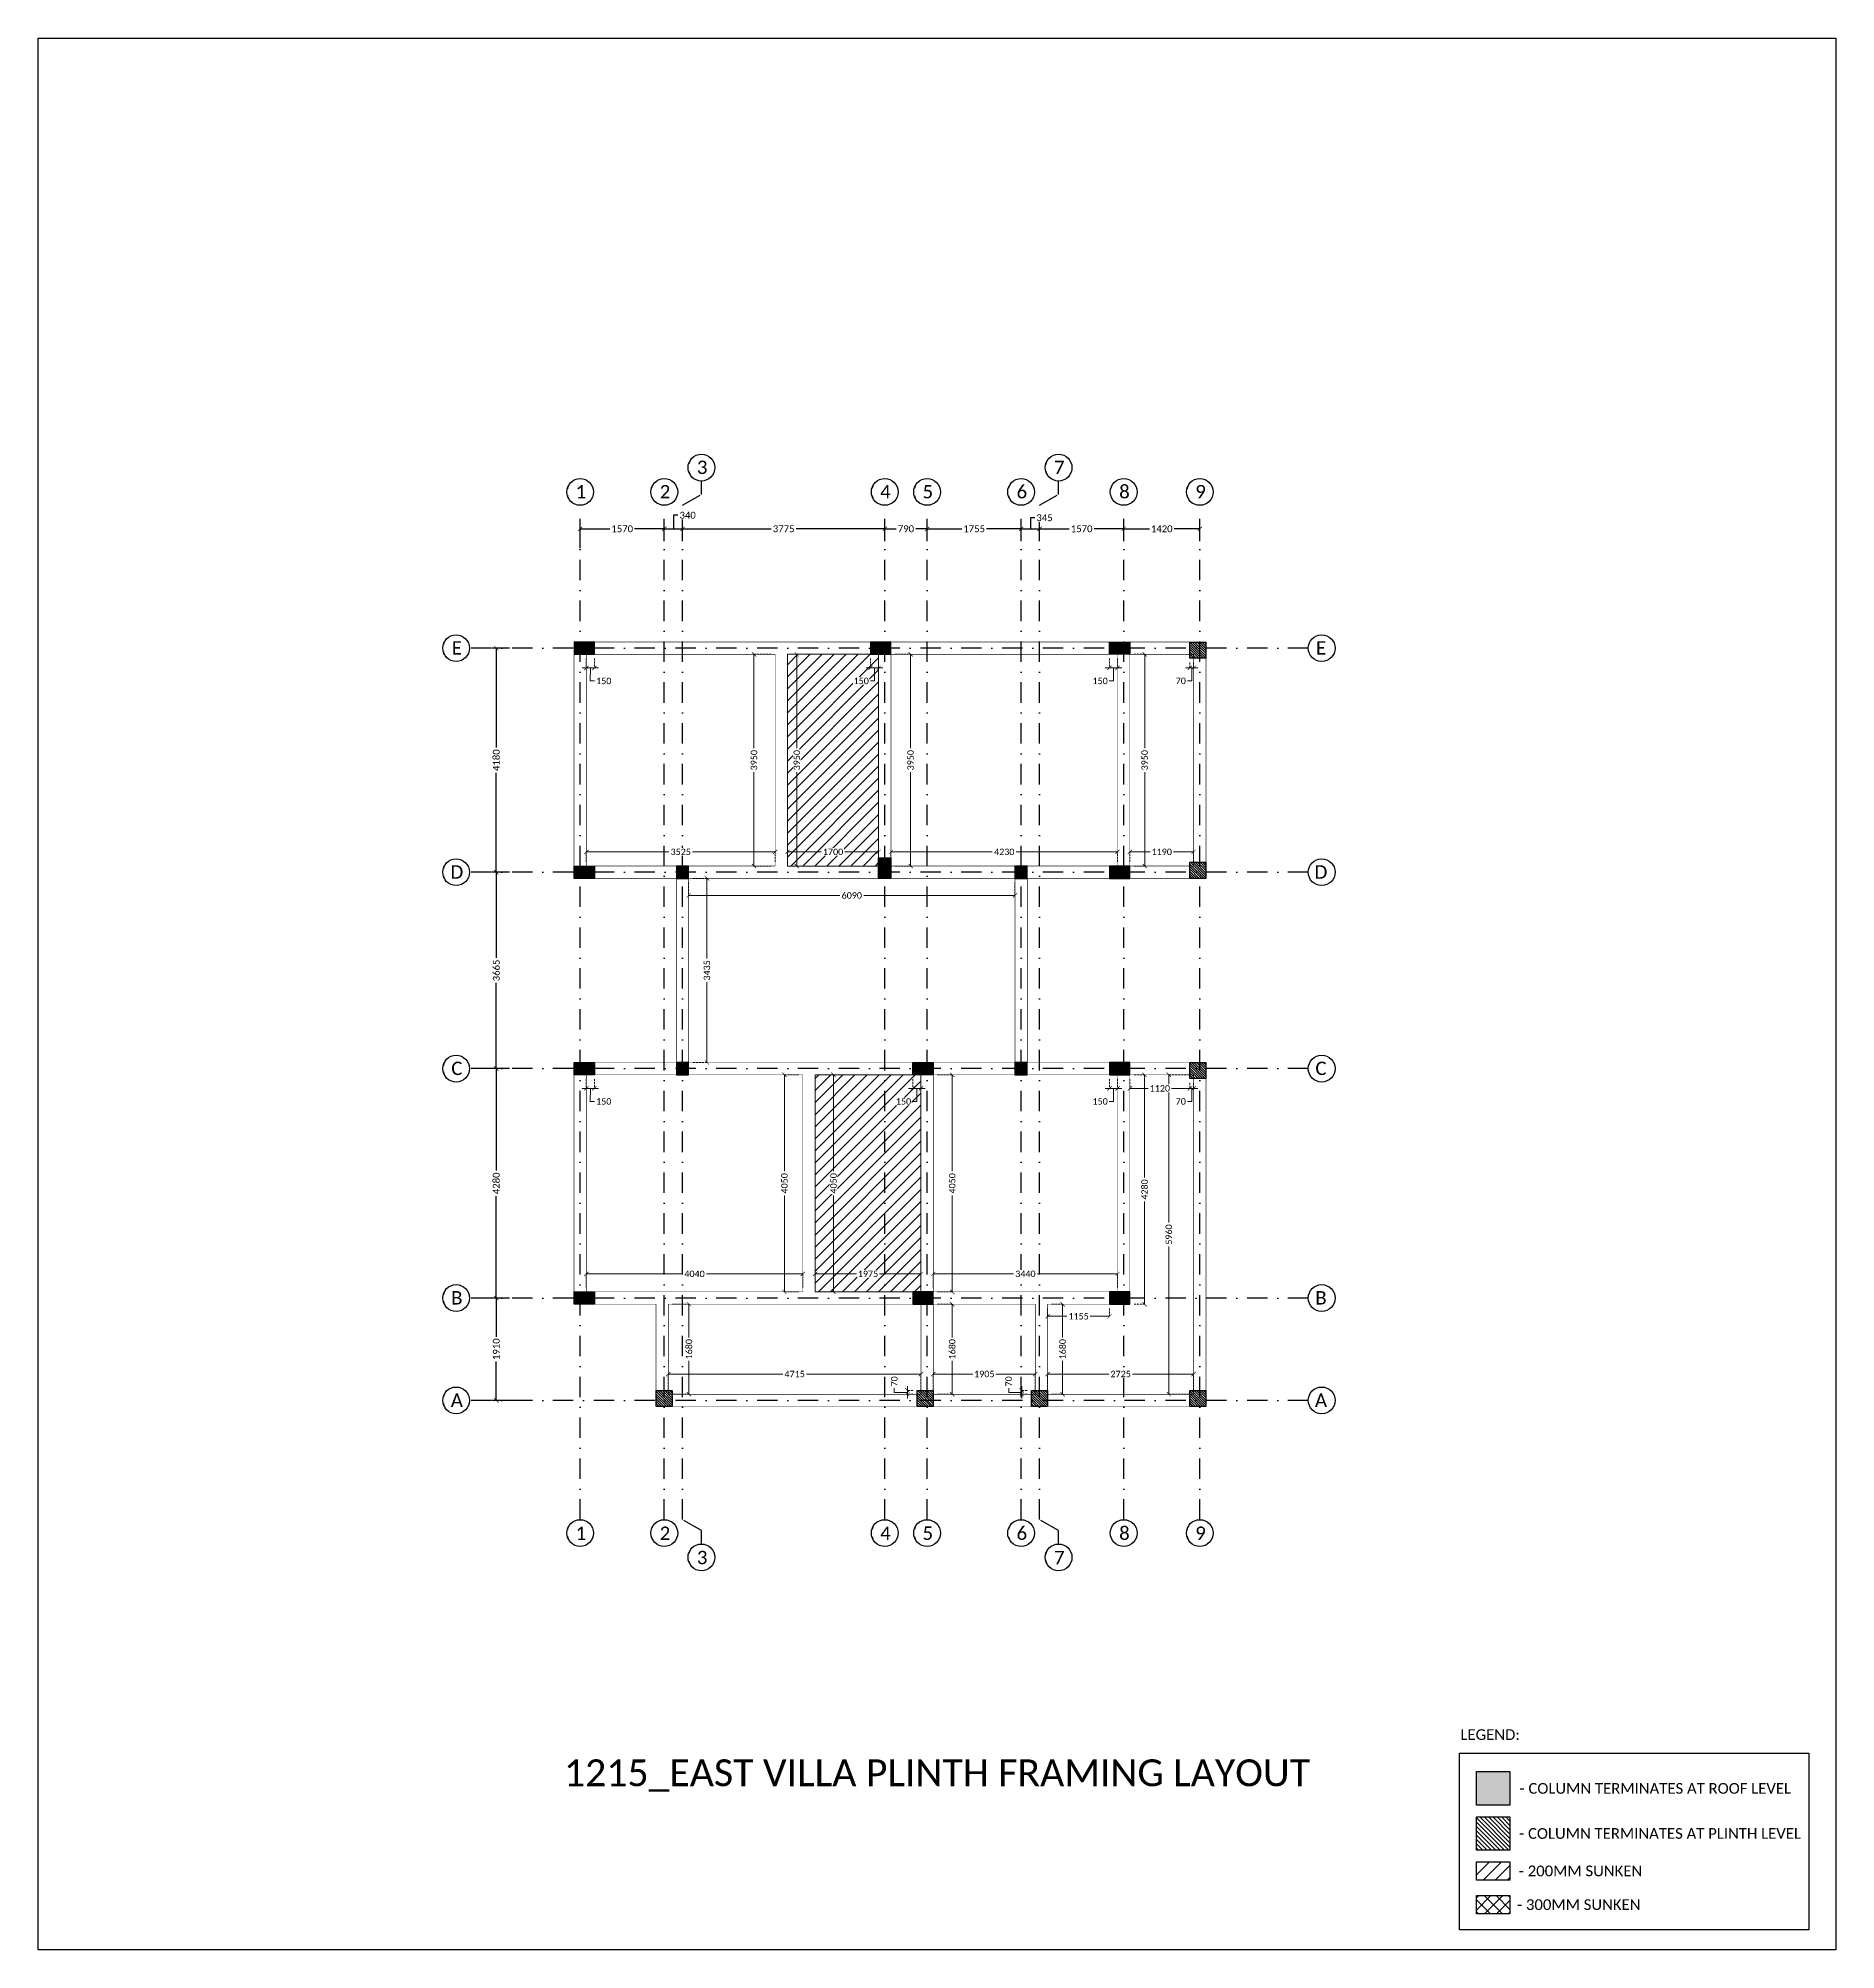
# Model space of a CAD drawing. Header units: millimetres. Extents: x -10000 to 124200, y -12045 to 23620.
# Drawn here: x -10000 to 23550, y -12045 to 23620 of the extents above; entities that cross this region are included whole.
import ezdxf

# ---------------------------------------------------------------- set-up
doc = ezdxf.new("R2010")
doc.units = ezdxf.units.MM
doc.header["$LTSCALE"] = 150
for name, pattern in [('3BHK-W(SB)$0$HIDDEN', [0.375, 0.25, -0.125]), ('DASHDOTX2', [50.8, 25.4, -12.7, 0, -12.7]), ('HIDDENX2', [19.05, 12.7, -6.35])]:
    doc.linetypes.add(name, pattern=pattern)
for name, color, linetype in [('ad-Column', 3, 'Continuous'), ('ad-Column Hatch', 125, 'Continuous'), ('ad-Grid', 8, 'DASHDOTX2'), ('ad-RCC', 3, 'Continuous'), ('ad-RCC Hatch', 125, 'Continuous'), ('ad-Text', 7, 'Continuous'), ('ad-Text main', 7, 'Continuous'), ('ad-Wall hatch', 8, 'Continuous')]:
    doc.layers.add(name, color=color, linetype=linetype)
for name, color, linetype, lineweight, true_color in [('ad-Dimension', 5, 'Continuous', 0, 0x0000ff), ('ad-Framing', 30, 'Continuous', 35, 0xff7f00), ('ad-Grid Dimension', 6, 'Continuous', 0, 0xff00ff)]:
    doc.layers.add(name, color=color, linetype=linetype, lineweight=lineweight, true_color=true_color)
doc.layers.add('ad-Elevation 10', color=8, linetype='Continuous', lineweight=0)
doc.styles.add('ROMANS-TITLE', font='arial.ttf', dxfattribs={"width": 0.8})
doc.styles.get("Standard").update_dxf_attribs({"font": 'calibril.ttf'})
doc.dimstyles.new('A-75-DIM-INT (Framing)', dxfattribs={"dimscale": 100, "dimtxt": 1.5, "dimasz": 1, "dimexe": 0, "dimexo": 0, "dimgap": 0.5, "dimtad": 0, "dimdec": 0, "dimdsep": 46, "dimtxsty": 'ROMANS-TITLE', "dimblk": 'ARCHTICK', "dimcen": 0.025, "dimclrd": 5, "dimclre": 5, "dimclrt": 256, "dimazin": 2, "dimtfac": 1, "dimtdec": 0, "dimtmove": 1, "dimatfit": 0, "dimldrblk": 'ARCHTICK', "dimfxl": 1, "dimtfill": 1, "dimtolj": 1, "dimtzin": 0, "dimarcsym": 0})

msp = doc.modelspace()

# ---------------------------------------------------------------- texts
at = {"layer": 'ad-Text', "attachment_point": 5}
for s, insert, char_height, width in [('\\pxql,t25;{\\fCalibri|b0|i0|c0|p34;LEGEND:}', (17127, -8032), 200, 1165.89), ('\\pxt25;{\\fCalibri Light|b0|i0|c0|p34;1215_EAST VILLA PLINTH FRAMING LAYOUT}', (6775, -8795), 500, 15117.12), ('\\pxql,t25;{\\fCalibri Light|b0|i0|c0|p34;- COLUMN TERMINATES AT ROOF LEVEL}', (20555, -9035), 200, 5815.19), ('\\pxql,t25;{\\fCalibri Light|b0|i0|c0|p34;- COLUMN TERMINATES AT PLINTH LEVEL}', (20660, -9876), 200, 6040.45), ('\\pxql,t25;{\\fCalibri Light|b0|i0|c0|p34;- 200MM SUNKEN}', (18799, -10575), 200, 2328.3), ('\\pxql,t25;{\\fCalibri Light|b0|i0|c0|p34;- 300MM SUNKEN}', (18762, -11204), 200, 2319.94)]:
    msp.add_mtext(s, dxfattribs=dict(at, insert=insert, char_height=char_height, width=width))

# ---------------------------------------------------------------- blocks, each defined once
blk = doc.blocks.new('A$C42b14ea2')
at = {"layer": 'ad-RCC Hatch', "transparency": 33554687}
h = blk.add_hatch(dxfattribs=at)
h.set_pattern_fill('ANSI31', color=256, scale=10)
h.set_pattern_definition([(45, (8643.536, 7380), (-22.45064, 22.45064), [])])
h.paths.add_polyline_path([(0, 0), (300, 0), (300, 300), (0, 300)])
at = {"layer": 'ad-RCC'}
blk.add_lwpolyline([(0, 0), (300, 0), (300, 300), (0, 300)], close=True, dxfattribs=at)
blk = doc.blocks.new('zw$6AA0')
at = {"layer": 'ad-Column Hatch', "transparency": 33554687}
h = blk.add_hatch(color=256, dxfattribs=at)
h.dxf.hatch_style = 1
h.paths.add_polyline_path([(0, -230), (380, -230), (380, 0), (0, 0)])
at = {"layer": 'ad-Column'}
blk.add_lwpolyline([(0, -230), (380, -230), (380, 0), (0, 0)], close=True, dxfattribs=at)
blk = doc.blocks.new('zw$C199')
at = {"layer": 'ad-Column Hatch', "transparency": 33554687}
h = blk.add_hatch(color=256, dxfattribs=at)
h.dxf.hatch_style = 1
h.paths.add_polyline_path([(0, 0), (230, 0), (230, 230), (0, 230)])
at = {"layer": 'ad-Column'}
blk.add_lwpolyline([(0, 0), (230, 0), (230, 230), (0, 230)], close=True, dxfattribs=at)
blk = doc.blocks.new('1215E_Columns')
at = {"xscale": -1, "rotation": 180.0000000000004}
for p in [(11495, 12355), (11495, 4510)]:
    blk.add_blockref('A$C42b14ea2', p, dxfattribs=at)
at = {"xscale": -1}
for p in [(11795, 7945), (1835, -1910), (6705, -1910), (8840, -1910), (11795, -1910)]:
    blk.add_blockref('A$C42b14ea2', p, dxfattribs=at)
at = {"layer": 'ad-Column'}
for name, p, rotation in [('zw$6AA0', (0, 12355), 359.9999999999994), ('zw$C199', (1910, 7945), 359.9999999999996), ('zw$C199', (8230, 7945), 359.9999999999996), ('zw$6AA0', (10375, 7945), 179.9999999999996), ('zw$C199', (1910, 4280), 359.9999999999996), ('zw$C199', (8230, 4280), 359.9999999999996), ('zw$6AA0', (10375, 4280), 179.9999999999996), ('zw$6AA0', (6705, 0), 179.9999999999996), ('zw$6AA0', (10375, 0), 179.9999999999996)]:
    blk.add_blockref(name, p, dxfattribs=dict(at, rotation=rotation))
blk.add_blockref('zw$6AA0', (5535, 12355), dxfattribs=at)
at = {"layer": 'ad-Column', "xscale": -1}
for p, rotation in [((10375, 12355), 359.9999999999996), ((5915, 7945), 270), ((0, 7945), 179.9999999999995), ((0, 4280), 179.9999999999995), ((6705, 4510), 359.9999999999996), ((0, 0), 179.9999999999995)]:
    blk.add_blockref('zw$6AA0', p, dxfattribs=dict(at, rotation=rotation))
blk = doc.blocks.new('_ArchTick')
at = {"color": 0, "linetype": 'ByBlock', "const_width": 0.15}
blk.add_lwpolyline([(-0.5, -0.5), (0.5, 0.5)], dxfattribs=at)
blk = doc.blocks.new('*D177')
at = {"layer": 'ad-Grid Dimension', "lineweight": -2}
for p, q in [((115, 14105), (115, 14547)), ((115, 14467), (669, 14467)), ((1685, 14467), (1131, 14467)), ((1685, 14235), (1685, 14547))]:
    blk.add_line(p, q, dxfattribs=at)
at = {"layer": 'Defpoints', "color": 0}
for p in [(1685, 14467), (115, 14025), (1685, 14155)]:
    blk.add_point(p, dxfattribs=at)
at = {"layer": 'ad-Grid Dimension', "lineweight": -2, "xscale": 80, "yscale": 80, "zscale": 80, "rotation": 180}
blk.add_blockref('_ArchTick', (115, 14467), dxfattribs=at)
at = {"layer": 'ad-Grid Dimension', "lineweight": -2, "xscale": 80, "yscale": 80, "zscale": 80}
blk.add_blockref('_ArchTick', (1685, 14467), dxfattribs=at)
at = {"layer": 'ad-Grid Dimension', "insert": (900, 14467), "char_height": 128, "attachment_point": 5, "bg_fill": 3, "box_fill_scale": 1.1, "bg_fill_color": 257, "bg_fill_transparency": 0}
blk.add_mtext('\\A1;1570', dxfattribs=at)
blk = doc.blocks.new('*D178')
at = {"layer": 'ad-Grid Dimension', "lineweight": -2}
for p, q in [((1857, 14720), (1855, 14467)), ((1937, 14720), (1857, 14720)), ((1685, 14235), (1685, 14547)), ((1685, 14467), (2025, 14467)), ((2025, 14235), (2025, 14547))]:
    blk.add_line(p, q, dxfattribs=at)
at = {"layer": 'Defpoints', "color": 0}
for p in [(1685, 14155), (2025, 14155)]:
    blk.add_point(p, dxfattribs=at)
at = {"layer": 'ad-Grid Dimension', "lineweight": -2, "xscale": 80, "yscale": 80, "zscale": 80, "rotation": 180}
blk.add_blockref('_ArchTick', (1685, 14467), dxfattribs=at)
at = {"layer": 'ad-Grid Dimension', "lineweight": -2, "xscale": 80, "yscale": 80, "zscale": 80}
blk.add_blockref('_ArchTick', (2025, 14467), dxfattribs=at)
at = {"layer": 'ad-Grid Dimension', "insert": (2121, 14720), "char_height": 128, "attachment_point": 5, "bg_fill": 3, "box_fill_scale": 1.1, "bg_fill_color": 257, "bg_fill_transparency": 0}
blk.add_mtext('\\A1;340', dxfattribs=at)
at = {"layer": 'Defpoints', "color": 0}
blk.add_point((2025, 14467), dxfattribs=at)
blk = doc.blocks.new('*D179')
at = {"layer": 'ad-Grid Dimension', "lineweight": -2}
for p, q in [((2025, 14235), (2025, 14547)), ((2025, 14467), (3680, 14467)), ((5800, 14467), (4145, 14467)), ((5800, 14235), (5800, 14547))]:
    blk.add_line(p, q, dxfattribs=at)
at = {"layer": 'Defpoints', "color": 0}
for p in [(5800, 14467), (2025, 14155), (5800, 14155)]:
    blk.add_point(p, dxfattribs=at)
at = {"layer": 'ad-Grid Dimension', "lineweight": -2, "xscale": 80, "yscale": 80, "zscale": 80, "rotation": 180}
blk.add_blockref('_ArchTick', (2025, 14467), dxfattribs=at)
at = {"layer": 'ad-Grid Dimension', "lineweight": -2, "xscale": 80, "yscale": 80, "zscale": 80}
blk.add_blockref('_ArchTick', (5800, 14467), dxfattribs=at)
at = {"layer": 'ad-Grid Dimension', "insert": (3913, 14467), "char_height": 128, "attachment_point": 5, "bg_fill": 3, "box_fill_scale": 1.1, "bg_fill_color": 257, "bg_fill_transparency": 0}
blk.add_mtext('\\A1;3775', dxfattribs=at)
blk = doc.blocks.new('*D180')
at = {"layer": 'ad-Grid Dimension', "lineweight": -2}
for p, q in [((5800, 14235), (5800, 14547)), ((5800, 14467), (6011, 14467)), ((6590, 14467), (6379, 14467)), ((6590, 14235), (6590, 14547))]:
    blk.add_line(p, q, dxfattribs=at)
at = {"layer": 'Defpoints', "color": 0}
for p in [(6590, 14467), (5800, 14155), (6590, 14155)]:
    blk.add_point(p, dxfattribs=at)
at = {"layer": 'ad-Grid Dimension', "lineweight": -2, "xscale": 80, "yscale": 80, "zscale": 80, "rotation": 180}
blk.add_blockref('_ArchTick', (5800, 14467), dxfattribs=at)
at = {"layer": 'ad-Grid Dimension', "lineweight": -2, "xscale": 80, "yscale": 80, "zscale": 80}
blk.add_blockref('_ArchTick', (6590, 14467), dxfattribs=at)
at = {"layer": 'ad-Grid Dimension', "insert": (6195, 14467), "char_height": 128, "attachment_point": 5, "bg_fill": 3, "box_fill_scale": 1.1, "bg_fill_color": 257, "bg_fill_transparency": 0}
blk.add_mtext('\\A1;790', dxfattribs=at)
blk = doc.blocks.new('*D181')
at = {"layer": 'ad-Grid Dimension', "lineweight": -2}
for p, q in [((6590, 14235), (6590, 14547)), ((6590, 14467), (7239, 14467)), ((8345, 14467), (7696, 14467)), ((8345, 14235), (8345, 14547))]:
    blk.add_line(p, q, dxfattribs=at)
at = {"layer": 'Defpoints', "color": 0}
for p in [(8345, 14467), (6590, 14155), (8345, 14155)]:
    blk.add_point(p, dxfattribs=at)
at = {"layer": 'ad-Grid Dimension', "lineweight": -2, "xscale": 80, "yscale": 80, "zscale": 80, "rotation": 180}
blk.add_blockref('_ArchTick', (6590, 14467), dxfattribs=at)
at = {"layer": 'ad-Grid Dimension', "lineweight": -2, "xscale": 80, "yscale": 80, "zscale": 80}
blk.add_blockref('_ArchTick', (8345, 14467), dxfattribs=at)
at = {"layer": 'ad-Grid Dimension', "insert": (7468, 14467), "char_height": 128, "attachment_point": 5, "bg_fill": 3, "box_fill_scale": 1.1, "bg_fill_color": 257, "bg_fill_transparency": 0}
blk.add_mtext('\\A1;1755', dxfattribs=at)
blk = doc.blocks.new('*D182')
at = {"layer": 'ad-Grid Dimension', "lineweight": -2}
for p, q in [((8690, 14235), (8690, 14547)), ((8690, 14467), (9244, 14467)), ((10260, 14467), (9706, 14467)), ((10260, 14235), (10260, 14547))]:
    blk.add_line(p, q, dxfattribs=at)
at = {"layer": 'Defpoints', "color": 0}
for p in [(10260, 14467), (8690, 14155), (10260, 14155)]:
    blk.add_point(p, dxfattribs=at)
at = {"layer": 'ad-Grid Dimension', "lineweight": -2, "xscale": 80, "yscale": 80, "zscale": 80, "rotation": 180}
blk.add_blockref('_ArchTick', (8690, 14467), dxfattribs=at)
at = {"layer": 'ad-Grid Dimension', "lineweight": -2, "xscale": 80, "yscale": 80, "zscale": 80}
blk.add_blockref('_ArchTick', (10260, 14467), dxfattribs=at)
at = {"layer": 'ad-Grid Dimension', "insert": (9475, 14467), "char_height": 128, "attachment_point": 5, "bg_fill": 3, "box_fill_scale": 1.1, "bg_fill_color": 257, "bg_fill_transparency": 0}
blk.add_mtext('\\A1;1570', dxfattribs=at)
blk = doc.blocks.new('*D183')
at = {"layer": 'ad-Grid Dimension', "lineweight": -2}
for p, q in [((-1202, 12240), (-1530, 12240)), ((-1450, 12240), (-1450, 10388)), ((-1450, 8060), (-1450, 9912)), ((-1202, 8060), (-1530, 8060))]:
    blk.add_line(p, q, dxfattribs=at)
at = {"layer": 'Defpoints', "color": 0}
for p in [(-1122, 12240), (-1450, 8060), (-1122, 8060)]:
    blk.add_point(p, dxfattribs=at)
at = {"layer": 'ad-Grid Dimension', "lineweight": -2, "xscale": 80, "yscale": 80, "zscale": 80}
for p, rotation in [((-1450, 12240), 90), ((-1450, 8060), 270)]:
    blk.add_blockref('_ArchTick', p, dxfattribs=dict(at, rotation=rotation))
at = {"layer": 'ad-Grid Dimension', "insert": (-1450, 10150), "char_height": 128, "attachment_point": 5, "rotation": 90, "bg_fill": 3, "box_fill_scale": 1.1, "bg_fill_color": 257, "bg_fill_transparency": 0}
blk.add_mtext('\\A1;4180', dxfattribs=at)
blk = doc.blocks.new('*D172')
at = {"layer": 'ad-Grid Dimension', "lineweight": -2}
for p, q in [((-1202, 8060), (-1530, 8060)), ((-1450, 8060), (-1450, 6460)), ((-1450, 4395), (-1450, 5995)), ((-1202, 4395), (-1530, 4395))]:
    blk.add_line(p, q, dxfattribs=at)
at = {"layer": 'Defpoints', "color": 0}
for p in [(-1122, 8060), (-1450, 4395), (-1122, 4395)]:
    blk.add_point(p, dxfattribs=at)
at = {"layer": 'ad-Grid Dimension', "lineweight": -2, "xscale": 80, "yscale": 80, "zscale": 80}
for p, rotation in [((-1450, 8060), 90), ((-1450, 4395), 270)]:
    blk.add_blockref('_ArchTick', p, dxfattribs=dict(at, rotation=rotation))
at = {"layer": 'ad-Grid Dimension', "insert": (-1450, 6227), "char_height": 128, "attachment_point": 5, "rotation": 90, "bg_fill": 3, "box_fill_scale": 1.1, "bg_fill_color": 257, "bg_fill_transparency": 0}
blk.add_mtext('\\A1;3665', dxfattribs=at)
blk = doc.blocks.new('*D173')
at = {"layer": 'ad-Grid Dimension', "lineweight": -2}
for p, q in [((-1202, 4395), (-1531, 4395)), ((-1451, 4395), (-1451, 2493)), ((-1451, 115), (-1451, 2017)), ((-1451, 115), (-1531, 115))]:
    blk.add_line(p, q, dxfattribs=at)
at = {"layer": 'Defpoints', "color": 0}
for p in [(-1122, 4395), (-1451, 115), (-1371, 115)]:
    blk.add_point(p, dxfattribs=at)
at = {"layer": 'ad-Grid Dimension', "lineweight": -2, "xscale": 80, "yscale": 80, "zscale": 80}
for p, rotation in [((-1451, 4395), 90), ((-1451, 115), 270)]:
    blk.add_blockref('_ArchTick', p, dxfattribs=dict(at, rotation=rotation))
at = {"layer": 'ad-Grid Dimension', "insert": (-1451, 2255), "char_height": 128, "attachment_point": 5, "rotation": 90, "bg_fill": 3, "box_fill_scale": 1.1, "bg_fill_color": 257, "bg_fill_transparency": 0}
blk.add_mtext('\\A1;4280', dxfattribs=at)
blk = doc.blocks.new('*D174')
at = {"layer": 'ad-Grid Dimension', "lineweight": -2}
for p, q in [((-1202, 115), (-1530, 115)), ((-1450, 115), (-1450, -609)), ((-1450, -1795), (-1450, -1071)), ((-1156, -1795), (-1530, -1795))]:
    blk.add_line(p, q, dxfattribs=at)
at = {"layer": 'Defpoints', "color": 0}
for p in [(-1122, 115), (-1450, -1795), (-1076, -1795)]:
    blk.add_point(p, dxfattribs=at)
at = {"layer": 'ad-Grid Dimension', "lineweight": -2, "xscale": 80, "yscale": 80, "zscale": 80}
for p, rotation in [((-1450, 115), 90), ((-1450, -1795), 270)]:
    blk.add_blockref('_ArchTick', p, dxfattribs=dict(at, rotation=rotation))
at = {"layer": 'ad-Grid Dimension', "insert": (-1450, -840), "char_height": 128, "attachment_point": 5, "rotation": 90, "bg_fill": 3, "box_fill_scale": 1.1, "bg_fill_color": 257, "bg_fill_transparency": 0}
blk.add_mtext('\\A1;1910', dxfattribs=at)
blk = doc.blocks.new('*D175')
at = {"layer": 'ad-Grid Dimension', "lineweight": -2}
for p, q in [((10260, 14235), (10260, 14547)), ((10260, 14467), (10739, 14467)), ((11680, 14467), (11201, 14467)), ((11680, 14235), (11680, 14547))]:
    blk.add_line(p, q, dxfattribs=at)
at = {"layer": 'Defpoints', "color": 0}
for p in [(11680, 14467), (10260, 14155), (11680, 14155)]:
    blk.add_point(p, dxfattribs=at)
at = {"layer": 'ad-Grid Dimension', "lineweight": -2, "xscale": 80, "yscale": 80, "zscale": 80, "rotation": 180}
blk.add_blockref('_ArchTick', (10260, 14467), dxfattribs=at)
at = {"layer": 'ad-Grid Dimension', "lineweight": -2, "xscale": 80, "yscale": 80, "zscale": 80}
blk.add_blockref('_ArchTick', (11680, 14467), dxfattribs=at)
at = {"layer": 'ad-Grid Dimension', "insert": (10970, 14467), "char_height": 128, "attachment_point": 5, "bg_fill": 3, "box_fill_scale": 1.1, "bg_fill_color": 257, "bg_fill_transparency": 0}
blk.add_mtext('\\A1;1420', dxfattribs=at)
blk = doc.blocks.new('*D176')
at = {"layer": 'ad-Grid Dimension', "lineweight": -2}
for p, q in [((8521, 14673), (8518, 14467)), ((8601, 14673), (8521, 14673)), ((8345, 14235), (8345, 14547)), ((8345, 14467), (8690, 14467)), ((8690, 14235), (8690, 14547))]:
    blk.add_line(p, q, dxfattribs=at)
at = {"layer": 'Defpoints', "color": 0}
for p in [(8345, 14155), (8690, 14155)]:
    blk.add_point(p, dxfattribs=at)
at = {"layer": 'ad-Grid Dimension', "lineweight": -2, "xscale": 80, "yscale": 80, "zscale": 80, "rotation": 180}
blk.add_blockref('_ArchTick', (8345, 14467), dxfattribs=at)
at = {"layer": 'ad-Grid Dimension', "lineweight": -2, "xscale": 80, "yscale": 80, "zscale": 80}
blk.add_blockref('_ArchTick', (8690, 14467), dxfattribs=at)
at = {"layer": 'ad-Grid Dimension', "insert": (8782, 14673), "char_height": 128, "attachment_point": 5, "bg_fill": 3, "box_fill_scale": 1.1, "bg_fill_color": 257, "bg_fill_transparency": 0}
blk.add_mtext('\\A1;345', dxfattribs=at)
at = {"layer": 'Defpoints', "color": 0}
blk.add_point((8690, 14467), dxfattribs=at)
blk = doc.blocks.new('A$C59a15b2d')
at = {"layer": 'ad-Elevation 10', "ltscale": 0.09}
h = blk.add_hatch(dxfattribs=at)
h.set_pattern_fill('ANSI31', color=256, scale=50)
h.set_pattern_definition([(45, (3435, 30238.14), (-112.2532, 112.2532), [])])
h.paths.add_polyline_path([(3985, 8175), (5685, 8175), (5685, 12125), (3985, 12125)])
h = blk.add_hatch(dxfattribs=at)
h.set_pattern_fill('ANSI31', color=256, scale=50)
h.set_pattern_definition([(45, (3950, 22293.14), (-112.2532, 112.2532), [])])
h.paths.add_polyline_path([(4500, 230), (6475, 230), (6475, 4280), (4500, 4280)])
for points in [[(3985, 8175), (5685, 8175), (5685, 12125), (3985, 12125)], [(4500, 230), (6475, 230), (6475, 4280), (4500, 4280)]]:
    blk.add_lwpolyline(points, close=True, dxfattribs=at)
at = {"layer": 'ad-Framing', "const_width": 10}
for points in [[(11795, 12355), (11795, 7945), (8460, 7945), (8460, 4510), (11795, 4510), (11795, -1910), (1530, -1910), (1530, 0), (0, 0), (0, 4510), (1910, 4510), (1910, 7945), (0, 7945), (0, 12355)], [(3985, 8175), (5685, 8175), (5685, 12125), (3985, 12125)], [(4500, 230), (6475, 230), (6475, 4280), (4500, 4280)]]:
    blk.add_lwpolyline(points, close=True, dxfattribs=at)
at = {"layer": 'ad-Framing', "linetype": 'HIDDENX2', "ltscale": 0.09, "const_width": 10}
for points in [[(230, 12125), (3755, 12125), (3755, 8175), (230, 8175)], [(5915, 12125), (10145, 12125), (10145, 8175), (5915, 8175)], [(10375, 12125), (11565, 12125), (11565, 8175), (10375, 8175)], [(2140, 7945), (8230, 7945), (8230, 4510), (2140, 4510)], [(230, 4280), (4270, 4280), (4270, 230), (230, 230)], [(6705, 4280), (10145, 4280), (10145, 230), (6705, 230)], [(10375, 4280), (11565, 4280), (11565, -1680), (8840, -1680), (8840, 0), (10375, 0)], [(1760, 0), (6475, 0), (6475, -1680), (1760, -1680)], [(6705, 0), (8610, 0), (8610, -1680), (6705, -1680)]]:
    blk.add_lwpolyline(points, close=True, dxfattribs=at)
blk = doc.blocks.new('*D17')
at = {"layer": 'ad-Dimension', "linetype": '3BHK-W(SB)$0$HIDDEN', "lineweight": -2}
for p, q in [((230, -310), (230, -483)), ((380, -310), (380, -483))]:
    blk.add_line(p, q, dxfattribs=at)
at = {"layer": 'ad-Dimension', "lineweight": -2}
for p, q in [((230, -483), (150, -483)), ((380, -483), (230, -483)), ((304, -727), (305, -483)), ((380, -483), (460, -483)), ((384, -727), (304, -727))]:
    blk.add_line(p, q, dxfattribs=at)
at = {"layer": 'Defpoints', "color": 0}
for p in [(230, -230), (380, -230)]:
    blk.add_point(p, dxfattribs=at)
at = {"layer": 'ad-Dimension', "lineweight": -2, "xscale": 80, "yscale": 80, "zscale": 80}
blk.add_blockref('_ArchTick', (230, -483), dxfattribs=at)
at = {"layer": 'ad-Dimension', "lineweight": -2, "xscale": 80, "yscale": 80, "zscale": 80, "rotation": 180}
blk.add_blockref('_ArchTick', (380, -483), dxfattribs=at)
at = {"layer": 'ad-Dimension', "insert": (555, -727), "char_height": 120, "attachment_point": 5, "bg_fill": 3, "box_fill_scale": 1.1, "bg_fill_color": 257, "bg_fill_transparency": 0}
blk.add_mtext('\\A1;150', dxfattribs=at)
at = {"layer": 'Defpoints', "color": 0}
blk.add_point((230, -483), dxfattribs=at)
blk = doc.blocks.new('*D18')
at = {"layer": 'ad-Dimension', "linetype": '3BHK-W(SB)$0$HIDDEN', "lineweight": -2}
for p, q in [((3675, -230), (3359, -230)), ((3675, -4180), (3359, -4180))]:
    blk.add_line(p, q, dxfattribs=at)
at = {"layer": 'ad-Dimension', "lineweight": -2}
for p, q in [((3359, -230), (3359, -1982)), ((3359, -4180), (3359, -2428))]:
    blk.add_line(p, q, dxfattribs=at)
at = {"layer": 'Defpoints', "color": 0}
for p in [(3359, -230), (3755, -230), (3755, -4180)]:
    blk.add_point(p, dxfattribs=at)
at = {"layer": 'ad-Dimension', "lineweight": -2, "xscale": 80, "yscale": 80, "zscale": 80}
for p, rotation in [((3359, -230), 90), ((3359, -4180), 270)]:
    blk.add_blockref('_ArchTick', p, dxfattribs=dict(at, rotation=rotation))
at = {"layer": 'ad-Dimension', "insert": (3359, -2205), "char_height": 120, "attachment_point": 5, "rotation": 90, "bg_fill": 3, "box_fill_scale": 1.1, "bg_fill_color": 257, "bg_fill_transparency": 0}
blk.add_mtext('\\A1;3950', dxfattribs=at)
blk = doc.blocks.new('*D19')
at = {"layer": 'ad-Dimension', "linetype": '3BHK-W(SB)$0$HIDDEN', "lineweight": -2}
for p, q in [((230, -4100), (230, -3916)), ((3755, -4100), (3755, -3916))]:
    blk.add_line(p, q, dxfattribs=at)
at = {"layer": 'ad-Dimension', "lineweight": -2}
for p, q in [((230, -3916), (1772, -3916)), ((3755, -3916), (2213, -3916))]:
    blk.add_line(p, q, dxfattribs=at)
at = {"layer": 'Defpoints', "color": 0}
for p in [(3755, -3916), (230, -4180), (3755, -4180)]:
    blk.add_point(p, dxfattribs=at)
at = {"layer": 'ad-Dimension', "lineweight": -2, "xscale": 80, "yscale": 80, "zscale": 80, "rotation": 180}
blk.add_blockref('_ArchTick', (230, -3916), dxfattribs=at)
at = {"layer": 'ad-Dimension', "lineweight": -2, "xscale": 80, "yscale": 80, "zscale": 80}
blk.add_blockref('_ArchTick', (3755, -3916), dxfattribs=at)
at = {"layer": 'ad-Dimension', "insert": (1992, -3916), "char_height": 120, "attachment_point": 5, "bg_fill": 3, "box_fill_scale": 1.1, "bg_fill_color": 257, "bg_fill_transparency": 0}
blk.add_mtext('\\A1;3525', dxfattribs=at)
blk = doc.blocks.new('*D20')
at = {"layer": 'ad-Dimension', "linetype": '3BHK-W(SB)$0$HIDDEN', "lineweight": -2}
for p, q in [((5535, -310), (5535, -483)), ((5685, -310), (5685, -483))]:
    blk.add_line(p, q, dxfattribs=at)
at = {"layer": 'ad-Dimension', "lineweight": -2}
for p, q in [((5535, -483), (5455, -483)), ((5535, -483), (5685, -483)), ((5611, -727), (5610, -483)), ((5685, -483), (5765, -483)), ((5531, -727), (5611, -727))]:
    blk.add_line(p, q, dxfattribs=at)
at = {"layer": 'Defpoints', "color": 0}
for p in [(5535, -230), (5685, -230)]:
    blk.add_point(p, dxfattribs=at)
at = {"layer": 'ad-Dimension', "lineweight": -2, "xscale": 80, "yscale": 80, "zscale": 80}
blk.add_blockref('_ArchTick', (5535, -483), dxfattribs=at)
at = {"layer": 'ad-Dimension', "lineweight": -2, "xscale": 80, "yscale": 80, "zscale": 80, "rotation": 180}
blk.add_blockref('_ArchTick', (5685, -483), dxfattribs=at)
at = {"layer": 'ad-Dimension', "insert": (5360, -727), "char_height": 120, "attachment_point": 5, "bg_fill": 3, "box_fill_scale": 1.1, "bg_fill_color": 257, "bg_fill_transparency": 0}
blk.add_mtext('\\A1;150', dxfattribs=at)
at = {"layer": 'Defpoints', "color": 0}
blk.add_point((5685, -483), dxfattribs=at)
blk = doc.blocks.new('*D21')
at = {"layer": 'ad-Dimension', "linetype": '3BHK-W(SB)$0$HIDDEN', "lineweight": -2}
for p, q in [((4065, -230), (4158, -230)), ((4065, -4180), (4158, -4180))]:
    blk.add_line(p, q, dxfattribs=at)
at = {"layer": 'ad-Dimension', "lineweight": -2}
for p, q in [((4158, -230), (4158, -1982)), ((4158, -4180), (4158, -2428))]:
    blk.add_line(p, q, dxfattribs=at)
at = {"layer": 'Defpoints', "color": 0}
for p in [(3985, -230), (4158, -230), (3985, -4180)]:
    blk.add_point(p, dxfattribs=at)
at = {"layer": 'ad-Dimension', "lineweight": -2, "xscale": 80, "yscale": 80, "zscale": 80}
for p, rotation in [((4158, -230), 90), ((4158, -4180), 270)]:
    blk.add_blockref('_ArchTick', p, dxfattribs=dict(at, rotation=rotation))
at = {"layer": 'ad-Dimension', "insert": (4158, -2205), "char_height": 120, "attachment_point": 5, "rotation": 90, "bg_fill": 3, "box_fill_scale": 1.1, "bg_fill_color": 257, "bg_fill_transparency": 0}
blk.add_mtext('\\A1;3950', dxfattribs=at)
blk = doc.blocks.new('*D22')
at = {"layer": 'ad-Dimension', "linetype": '3BHK-W(SB)$0$HIDDEN', "lineweight": -2}
for p, q in [((3985, -4100), (3985, -3916)), ((5685, -4100), (5685, -3916))]:
    blk.add_line(p, q, dxfattribs=at)
at = {"layer": 'ad-Dimension', "lineweight": -2}
for p, q in [((3985, -3916), (4616, -3916)), ((5685, -3916), (5054, -3916))]:
    blk.add_line(p, q, dxfattribs=at)
at = {"layer": 'Defpoints', "color": 0}
for p in [(5685, -3916), (3985, -4180), (5685, -4180)]:
    blk.add_point(p, dxfattribs=at)
at = {"layer": 'ad-Dimension', "lineweight": -2, "xscale": 80, "yscale": 80, "zscale": 80, "rotation": 180}
blk.add_blockref('_ArchTick', (3985, -3916), dxfattribs=at)
at = {"layer": 'ad-Dimension', "lineweight": -2, "xscale": 80, "yscale": 80, "zscale": 80}
blk.add_blockref('_ArchTick', (5685, -3916), dxfattribs=at)
at = {"layer": 'ad-Dimension', "insert": (4835, -3916), "char_height": 120, "attachment_point": 5, "bg_fill": 3, "box_fill_scale": 1.1, "bg_fill_color": 257, "bg_fill_transparency": 0}
blk.add_mtext('\\A1;1700', dxfattribs=at)
blk = doc.blocks.new('*D23')
at = {"layer": 'ad-Dimension', "linetype": '3BHK-W(SB)$0$HIDDEN', "lineweight": -2}
for p, q in [((9995, -310), (9995, -483)), ((10145, -310), (10145, -483))]:
    blk.add_line(p, q, dxfattribs=at)
at = {"layer": 'ad-Dimension', "lineweight": -2}
for p, q in [((9995, -483), (9915, -483)), ((9995, -483), (10145, -483)), ((10071, -727), (10070, -483)), ((10145, -483), (10225, -483)), ((9991, -727), (10071, -727))]:
    blk.add_line(p, q, dxfattribs=at)
at = {"layer": 'Defpoints', "color": 0}
for p in [(9995, -230), (10145, -230)]:
    blk.add_point(p, dxfattribs=at)
at = {"layer": 'ad-Dimension', "lineweight": -2, "xscale": 80, "yscale": 80, "zscale": 80}
blk.add_blockref('_ArchTick', (9995, -483), dxfattribs=at)
at = {"layer": 'ad-Dimension', "lineweight": -2, "xscale": 80, "yscale": 80, "zscale": 80, "rotation": 180}
blk.add_blockref('_ArchTick', (10145, -483), dxfattribs=at)
at = {"layer": 'ad-Dimension', "insert": (9820, -727), "char_height": 120, "attachment_point": 5, "bg_fill": 3, "box_fill_scale": 1.1, "bg_fill_color": 257, "bg_fill_transparency": 0}
blk.add_mtext('\\A1;150', dxfattribs=at)
at = {"layer": 'Defpoints', "color": 0}
blk.add_point((10145, -483), dxfattribs=at)
blk = doc.blocks.new('*D24')
at = {"layer": 'ad-Dimension', "linetype": '3BHK-W(SB)$0$HIDDEN', "lineweight": -2}
for p, q in [((5915, -4100), (5915, -3916)), ((10145, -4100), (10145, -3916))]:
    blk.add_line(p, q, dxfattribs=at)
at = {"layer": 'ad-Dimension', "lineweight": -2}
for p, q in [((5915, -3916), (7805, -3916)), ((10145, -3916), (8255, -3916))]:
    blk.add_line(p, q, dxfattribs=at)
at = {"layer": 'Defpoints', "color": 0}
for p in [(10145, -3916), (5915, -4180), (10145, -4180)]:
    blk.add_point(p, dxfattribs=at)
at = {"layer": 'ad-Dimension', "lineweight": -2, "xscale": 80, "yscale": 80, "zscale": 80, "rotation": 180}
blk.add_blockref('_ArchTick', (5915, -3916), dxfattribs=at)
at = {"layer": 'ad-Dimension', "lineweight": -2, "xscale": 80, "yscale": 80, "zscale": 80}
blk.add_blockref('_ArchTick', (10145, -3916), dxfattribs=at)
at = {"layer": 'ad-Dimension', "insert": (8030, -3916), "char_height": 120, "attachment_point": 5, "bg_fill": 3, "box_fill_scale": 1.1, "bg_fill_color": 257, "bg_fill_transparency": 0}
blk.add_mtext('\\A1;4230', dxfattribs=at)
blk = doc.blocks.new('*D25')
at = {"layer": 'ad-Dimension', "linetype": '3BHK-W(SB)$0$HIDDEN', "lineweight": -2}
for p, q in [((5995, -230), (6282, -230)), ((5995, -4180), (6282, -4180))]:
    blk.add_line(p, q, dxfattribs=at)
at = {"layer": 'ad-Dimension', "lineweight": -2}
for p, q in [((6282, -230), (6282, -1982)), ((6282, -4180), (6282, -2428))]:
    blk.add_line(p, q, dxfattribs=at)
at = {"layer": 'Defpoints', "color": 0}
for p in [(5915, -230), (6282, -230), (5915, -4180)]:
    blk.add_point(p, dxfattribs=at)
at = {"layer": 'ad-Dimension', "lineweight": -2, "xscale": 80, "yscale": 80, "zscale": 80}
for p, rotation in [((6282, -230), 90), ((6282, -4180), 270)]:
    blk.add_blockref('_ArchTick', p, dxfattribs=dict(at, rotation=rotation))
at = {"layer": 'ad-Dimension', "insert": (6282, -2205), "char_height": 120, "attachment_point": 5, "rotation": 90, "bg_fill": 3, "box_fill_scale": 1.1, "bg_fill_color": 257, "bg_fill_transparency": 0}
blk.add_mtext('\\A1;3950', dxfattribs=at)
blk = doc.blocks.new('*D26')
at = {"layer": 'ad-Dimension', "lineweight": -2}
for p, q in [((11495, -483), (11415, -483)), ((11495, -483), (11565, -483)), ((11532, -727), (11530, -483)), ((11565, -483), (11645, -483)), ((11452, -727), (11532, -727))]:
    blk.add_line(p, q, dxfattribs=at)
at = {"layer": 'ad-Dimension', "linetype": '3BHK-W(SB)$0$HIDDEN', "lineweight": -2}
for p, q in [((11495, -380), (11495, -483)), ((11565, -380), (11565, -483))]:
    blk.add_line(p, q, dxfattribs=at)
at = {"layer": 'Defpoints', "color": 0}
for p in [(11495, -300), (11565, -300)]:
    blk.add_point(p, dxfattribs=at)
at = {"layer": 'ad-Dimension', "lineweight": -2, "xscale": 80, "yscale": 80, "zscale": 80}
blk.add_blockref('_ArchTick', (11495, -483), dxfattribs=at)
at = {"layer": 'ad-Dimension', "lineweight": -2, "xscale": 80, "yscale": 80, "zscale": 80, "rotation": 180}
blk.add_blockref('_ArchTick', (11565, -483), dxfattribs=at)
at = {"layer": 'ad-Dimension', "insert": (11325, -727), "char_height": 120, "attachment_point": 5, "bg_fill": 3, "box_fill_scale": 1.1, "bg_fill_color": 257, "bg_fill_transparency": 0}
blk.add_mtext('\\A1;70', dxfattribs=at)
at = {"layer": 'Defpoints', "color": 0}
blk.add_point((11565, -483), dxfattribs=at)
blk = doc.blocks.new('*D27')
at = {"layer": 'ad-Dimension', "linetype": '3BHK-W(SB)$0$HIDDEN', "lineweight": -2}
for p, q in [((10375, -4100), (10375, -3916)), ((11565, -4100), (11565, -3916))]:
    blk.add_line(p, q, dxfattribs=at)
at = {"layer": 'ad-Dimension', "lineweight": -2}
for p, q in [((10375, -3916), (10751, -3916)), ((11565, -3916), (11189, -3916))]:
    blk.add_line(p, q, dxfattribs=at)
at = {"layer": 'Defpoints', "color": 0}
for p in [(11565, -3916), (10375, -4180), (11565, -4180)]:
    blk.add_point(p, dxfattribs=at)
at = {"layer": 'ad-Dimension', "lineweight": -2, "xscale": 80, "yscale": 80, "zscale": 80, "rotation": 180}
blk.add_blockref('_ArchTick', (10375, -3916), dxfattribs=at)
at = {"layer": 'ad-Dimension', "lineweight": -2, "xscale": 80, "yscale": 80, "zscale": 80}
blk.add_blockref('_ArchTick', (11565, -3916), dxfattribs=at)
at = {"layer": 'ad-Dimension', "insert": (10970, -3916), "char_height": 120, "attachment_point": 5, "bg_fill": 3, "box_fill_scale": 1.1, "bg_fill_color": 257, "bg_fill_transparency": 0}
blk.add_mtext('\\A1;1190', dxfattribs=at)
blk = doc.blocks.new('*D28')
at = {"layer": 'ad-Dimension', "linetype": '3BHK-W(SB)$0$HIDDEN', "lineweight": -2}
for p, q in [((10455, -230), (10651, -230)), ((10455, -4180), (10651, -4180))]:
    blk.add_line(p, q, dxfattribs=at)
at = {"layer": 'ad-Dimension', "lineweight": -2}
for p, q in [((10651, -230), (10651, -1982)), ((10651, -4180), (10651, -2428))]:
    blk.add_line(p, q, dxfattribs=at)
at = {"layer": 'Defpoints', "color": 0}
for p in [(10375, -230), (10651, -230), (10375, -4180)]:
    blk.add_point(p, dxfattribs=at)
at = {"layer": 'ad-Dimension', "lineweight": -2, "xscale": 80, "yscale": 80, "zscale": 80}
for p, rotation in [((10651, -230), 90), ((10651, -4180), 270)]:
    blk.add_blockref('_ArchTick', p, dxfattribs=dict(at, rotation=rotation))
at = {"layer": 'ad-Dimension', "insert": (10651, -2205), "char_height": 120, "attachment_point": 5, "rotation": 90, "bg_fill": 3, "box_fill_scale": 1.1, "bg_fill_color": 257, "bg_fill_transparency": 0}
blk.add_mtext('\\A1;3950', dxfattribs=at)
blk = doc.blocks.new('*D29')
at = {"layer": 'ad-Dimension', "linetype": '3BHK-W(SB)$0$HIDDEN', "lineweight": -2}
for p, q in [((2140, -4490), (2140, -4729)), ((8230, -4490), (8230, -4729))]:
    blk.add_line(p, q, dxfattribs=at)
at = {"layer": 'ad-Dimension', "lineweight": -2}
for p, q in [((2140, -4729), (4963, -4729)), ((8230, -4729), (5407, -4729))]:
    blk.add_line(p, q, dxfattribs=at)
at = {"layer": 'Defpoints', "color": 0}
for p in [(2140, -4410), (8230, -4410), (8230, -4729)]:
    blk.add_point(p, dxfattribs=at)
at = {"layer": 'ad-Dimension', "lineweight": -2, "xscale": 80, "yscale": 80, "zscale": 80, "rotation": 180}
blk.add_blockref('_ArchTick', (2140, -4729), dxfattribs=at)
at = {"layer": 'ad-Dimension', "lineweight": -2, "xscale": 80, "yscale": 80, "zscale": 80}
blk.add_blockref('_ArchTick', (8230, -4729), dxfattribs=at)
at = {"layer": 'ad-Dimension', "insert": (5185, -4729), "char_height": 120, "attachment_point": 5, "bg_fill": 3, "box_fill_scale": 1.1, "bg_fill_color": 257, "bg_fill_transparency": 0}
blk.add_mtext('\\A1;6090', dxfattribs=at)
blk = doc.blocks.new('*D30')
at = {"layer": 'ad-Dimension', "linetype": '3BHK-W(SB)$0$HIDDEN', "lineweight": -2}
for p, q in [((2220, -4410), (2481, -4410)), ((2220, -7845), (2481, -7845))]:
    blk.add_line(p, q, dxfattribs=at)
at = {"layer": 'ad-Dimension', "lineweight": -2}
for p, q in [((2481, -4410), (2481, -5907)), ((2481, -7845), (2481, -6348))]:
    blk.add_line(p, q, dxfattribs=at)
at = {"layer": 'Defpoints', "color": 0}
for p in [(2140, -4410), (2140, -7845), (2481, -7845)]:
    blk.add_point(p, dxfattribs=at)
at = {"layer": 'ad-Dimension', "lineweight": -2, "xscale": 80, "yscale": 80, "zscale": 80}
for p, rotation in [((2481, -4410), 90), ((2481, -7845), 270)]:
    blk.add_blockref('_ArchTick', p, dxfattribs=dict(at, rotation=rotation))
at = {"layer": 'ad-Dimension', "insert": (2481, -6127), "char_height": 120, "attachment_point": 5, "rotation": 90, "bg_fill": 3, "box_fill_scale": 1.1, "bg_fill_color": 257, "bg_fill_transparency": 0}
blk.add_mtext('\\A1;3435', dxfattribs=at)
blk = doc.blocks.new('*D31')
at = {"layer": 'ad-Dimension', "linetype": '3BHK-W(SB)$0$HIDDEN', "lineweight": -2}
for p, q in [((230, -8155), (230, -8328)), ((380, -8155), (380, -8328))]:
    blk.add_line(p, q, dxfattribs=at)
at = {"layer": 'ad-Dimension', "lineweight": -2}
for p, q in [((230, -8328), (150, -8328)), ((380, -8328), (230, -8328)), ((304, -8572), (305, -8328)), ((380, -8328), (460, -8328)), ((384, -8572), (304, -8572))]:
    blk.add_line(p, q, dxfattribs=at)
at = {"layer": 'Defpoints', "color": 0}
for p in [(230, -8075), (380, -8075)]:
    blk.add_point(p, dxfattribs=at)
at = {"layer": 'ad-Dimension', "lineweight": -2, "xscale": 80, "yscale": 80, "zscale": 80}
blk.add_blockref('_ArchTick', (230, -8328), dxfattribs=at)
at = {"layer": 'ad-Dimension', "lineweight": -2, "xscale": 80, "yscale": 80, "zscale": 80, "rotation": 180}
blk.add_blockref('_ArchTick', (380, -8328), dxfattribs=at)
at = {"layer": 'ad-Dimension', "insert": (555, -8572), "char_height": 120, "attachment_point": 5, "bg_fill": 3, "box_fill_scale": 1.1, "bg_fill_color": 257, "bg_fill_transparency": 0}
blk.add_mtext('\\A1;150', dxfattribs=at)
at = {"layer": 'Defpoints', "color": 0}
blk.add_point((230, -8328), dxfattribs=at)
blk = doc.blocks.new('*D32')
at = {"layer": 'ad-Dimension', "linetype": '3BHK-W(SB)$0$HIDDEN', "lineweight": -2}
for p, q in [((4190, -8075), (3927, -8075)), ((4190, -12125), (3927, -12125))]:
    blk.add_line(p, q, dxfattribs=at)
at = {"layer": 'ad-Dimension', "lineweight": -2}
for p, q in [((3927, -8075), (3927, -9875)), ((3927, -12125), (3927, -10325))]:
    blk.add_line(p, q, dxfattribs=at)
at = {"layer": 'Defpoints', "color": 0}
for p in [(4270, -8075), (3927, -12125), (4270, -12125)]:
    blk.add_point(p, dxfattribs=at)
at = {"layer": 'ad-Dimension', "lineweight": -2, "xscale": 80, "yscale": 80, "zscale": 80}
for p, rotation in [((3927, -8075), 90), ((3927, -12125), 270)]:
    blk.add_blockref('_ArchTick', p, dxfattribs=dict(at, rotation=rotation))
at = {"layer": 'ad-Dimension', "insert": (3927, -10100), "char_height": 120, "attachment_point": 5, "rotation": 90, "bg_fill": 3, "box_fill_scale": 1.1, "bg_fill_color": 257, "bg_fill_transparency": 0}
blk.add_mtext('\\A1;4050', dxfattribs=at)
blk = doc.blocks.new('*D33')
at = {"layer": 'ad-Dimension', "linetype": '3BHK-W(SB)$0$HIDDEN', "lineweight": -2}
for p, q in [((230, -12045), (230, -11790)), ((4270, -12045), (4270, -11790))]:
    blk.add_line(p, q, dxfattribs=at)
at = {"layer": 'ad-Dimension', "lineweight": -2}
for p, q in [((230, -11790), (2025, -11790)), ((4270, -11790), (2475, -11790))]:
    blk.add_line(p, q, dxfattribs=at)
at = {"layer": 'Defpoints', "color": 0}
for p in [(230, -11790), (230, -12125), (4270, -12125)]:
    blk.add_point(p, dxfattribs=at)
at = {"layer": 'ad-Dimension', "lineweight": -2, "xscale": 80, "yscale": 80, "zscale": 80, "rotation": 180}
blk.add_blockref('_ArchTick', (230, -11790), dxfattribs=at)
at = {"layer": 'ad-Dimension', "lineweight": -2, "xscale": 80, "yscale": 80, "zscale": 80}
blk.add_blockref('_ArchTick', (4270, -11790), dxfattribs=at)
at = {"layer": 'ad-Dimension', "insert": (2250, -11790), "char_height": 120, "attachment_point": 5, "bg_fill": 3, "box_fill_scale": 1.1, "bg_fill_color": 257, "bg_fill_transparency": 0}
blk.add_mtext('\\A1;4040', dxfattribs=at)
blk = doc.blocks.new('*D34')
at = {"layer": 'ad-Dimension', "linetype": '3BHK-W(SB)$0$HIDDEN', "lineweight": -2}
for p, q in [((4500, -12045), (4500, -11790)), ((6475, -12045), (6475, -11790))]:
    blk.add_line(p, q, dxfattribs=at)
at = {"layer": 'ad-Dimension', "lineweight": -2}
for p, q in [((4500, -11790), (5271, -11790)), ((6475, -11790), (5704, -11790))]:
    blk.add_line(p, q, dxfattribs=at)
at = {"layer": 'Defpoints', "color": 0}
for p in [(4500, -12125), (6475, -11790), (6475, -12125)]:
    blk.add_point(p, dxfattribs=at)
at = {"layer": 'ad-Dimension', "lineweight": -2, "xscale": 80, "yscale": 80, "zscale": 80, "rotation": 180}
blk.add_blockref('_ArchTick', (4500, -11790), dxfattribs=at)
at = {"layer": 'ad-Dimension', "lineweight": -2, "xscale": 80, "yscale": 80, "zscale": 80}
blk.add_blockref('_ArchTick', (6475, -11790), dxfattribs=at)
at = {"layer": 'ad-Dimension', "insert": (5487, -11790), "char_height": 120, "attachment_point": 5, "bg_fill": 3, "box_fill_scale": 1.1, "bg_fill_color": 257, "bg_fill_transparency": 0}
blk.add_mtext('\\A1;1975', dxfattribs=at)
blk = doc.blocks.new('*D35')
at = {"layer": 'ad-Dimension', "linetype": '3BHK-W(SB)$0$HIDDEN', "lineweight": -2}
for p, q in [((6325, -8155), (6325, -8328)), ((6475, -8155), (6475, -8328))]:
    blk.add_line(p, q, dxfattribs=at)
at = {"layer": 'ad-Dimension', "lineweight": -2}
for p, q in [((6325, -8328), (6245, -8328)), ((6325, -8328), (6475, -8328)), ((6401, -8572), (6400, -8328)), ((6475, -8328), (6555, -8328)), ((6321, -8572), (6401, -8572))]:
    blk.add_line(p, q, dxfattribs=at)
at = {"layer": 'Defpoints', "color": 0}
for p in [(6325, -8075), (6475, -8075)]:
    blk.add_point(p, dxfattribs=at)
at = {"layer": 'ad-Dimension', "lineweight": -2, "xscale": 80, "yscale": 80, "zscale": 80}
blk.add_blockref('_ArchTick', (6325, -8328), dxfattribs=at)
at = {"layer": 'ad-Dimension', "lineweight": -2, "xscale": 80, "yscale": 80, "zscale": 80, "rotation": 180}
blk.add_blockref('_ArchTick', (6475, -8328), dxfattribs=at)
at = {"layer": 'ad-Dimension', "insert": (6150, -8572), "char_height": 120, "attachment_point": 5, "bg_fill": 3, "box_fill_scale": 1.1, "bg_fill_color": 257, "bg_fill_transparency": 0}
blk.add_mtext('\\A1;150', dxfattribs=at)
at = {"layer": 'Defpoints', "color": 0}
blk.add_point((6475, -8328), dxfattribs=at)
blk = doc.blocks.new('*D36')
at = {"layer": 'ad-Dimension', "linetype": '3BHK-W(SB)$0$HIDDEN', "lineweight": -2}
for p, q in [((4580, -8075), (4843, -8075)), ((4580, -12125), (4843, -12125))]:
    blk.add_line(p, q, dxfattribs=at)
at = {"layer": 'ad-Dimension', "lineweight": -2}
for p, q in [((4843, -8075), (4843, -9875)), ((4843, -12125), (4843, -10325))]:
    blk.add_line(p, q, dxfattribs=at)
at = {"layer": 'Defpoints', "color": 0}
for p in [(4500, -8075), (4500, -12125), (4843, -12125)]:
    blk.add_point(p, dxfattribs=at)
at = {"layer": 'ad-Dimension', "lineweight": -2, "xscale": 80, "yscale": 80, "zscale": 80}
for p, rotation in [((4843, -8075), 90), ((4843, -12125), 270)]:
    blk.add_blockref('_ArchTick', p, dxfattribs=dict(at, rotation=rotation))
at = {"layer": 'ad-Dimension', "insert": (4843, -10100), "char_height": 120, "attachment_point": 5, "rotation": 90, "bg_fill": 3, "box_fill_scale": 1.1, "bg_fill_color": 257, "bg_fill_transparency": 0}
blk.add_mtext('\\A1;4050', dxfattribs=at)
blk = doc.blocks.new('*D37')
at = {"layer": 'ad-Dimension', "linetype": '3BHK-W(SB)$0$HIDDEN', "lineweight": -2}
for p, q in [((9995, -8155), (9995, -8328)), ((10145, -8155), (10145, -8328))]:
    blk.add_line(p, q, dxfattribs=at)
at = {"layer": 'ad-Dimension', "lineweight": -2}
for p, q in [((9995, -8328), (9915, -8328)), ((9995, -8328), (10145, -8328)), ((10071, -8572), (10070, -8328)), ((10145, -8328), (10225, -8328)), ((9991, -8572), (10071, -8572))]:
    blk.add_line(p, q, dxfattribs=at)
at = {"layer": 'Defpoints', "color": 0}
for p in [(9995, -8075), (10145, -8075)]:
    blk.add_point(p, dxfattribs=at)
at = {"layer": 'ad-Dimension', "lineweight": -2, "xscale": 80, "yscale": 80, "zscale": 80}
blk.add_blockref('_ArchTick', (9995, -8328), dxfattribs=at)
at = {"layer": 'ad-Dimension', "lineweight": -2, "xscale": 80, "yscale": 80, "zscale": 80, "rotation": 180}
blk.add_blockref('_ArchTick', (10145, -8328), dxfattribs=at)
at = {"layer": 'ad-Dimension', "insert": (9820, -8572), "char_height": 120, "attachment_point": 5, "bg_fill": 3, "box_fill_scale": 1.1, "bg_fill_color": 257, "bg_fill_transparency": 0}
blk.add_mtext('\\A1;150', dxfattribs=at)
at = {"layer": 'Defpoints', "color": 0}
blk.add_point((10145, -8328), dxfattribs=at)
blk = doc.blocks.new('*D38')
at = {"layer": 'ad-Dimension', "linetype": '3BHK-W(SB)$0$HIDDEN', "lineweight": -2}
for p, q in [((6785, -8075), (7059, -8075)), ((6785, -12125), (7059, -12125))]:
    blk.add_line(p, q, dxfattribs=at)
at = {"layer": 'ad-Dimension', "lineweight": -2}
for p, q in [((7059, -8075), (7059, -9875)), ((7059, -12125), (7059, -10325))]:
    blk.add_line(p, q, dxfattribs=at)
at = {"layer": 'Defpoints', "color": 0}
for p in [(6705, -8075), (6705, -12125), (7059, -12125)]:
    blk.add_point(p, dxfattribs=at)
at = {"layer": 'ad-Dimension', "lineweight": -2, "xscale": 80, "yscale": 80, "zscale": 80}
for p, rotation in [((7059, -8075), 90), ((7059, -12125), 270)]:
    blk.add_blockref('_ArchTick', p, dxfattribs=dict(at, rotation=rotation))
at = {"layer": 'ad-Dimension', "insert": (7059, -10100), "char_height": 120, "attachment_point": 5, "rotation": 90, "bg_fill": 3, "box_fill_scale": 1.1, "bg_fill_color": 257, "bg_fill_transparency": 0}
blk.add_mtext('\\A1;4050', dxfattribs=at)
blk = doc.blocks.new('*D39')
at = {"layer": 'ad-Dimension', "linetype": '3BHK-W(SB)$0$HIDDEN', "lineweight": -2}
for p, q in [((6705, -12045), (6705, -11790)), ((10145, -12045), (10145, -11790))]:
    blk.add_line(p, q, dxfattribs=at)
at = {"layer": 'ad-Dimension', "lineweight": -2}
for p, q in [((6705, -11790), (8202, -11790)), ((10145, -11790), (8648, -11790))]:
    blk.add_line(p, q, dxfattribs=at)
at = {"layer": 'Defpoints', "color": 0}
for p in [(6705, -12125), (10145, -11790), (10145, -12125)]:
    blk.add_point(p, dxfattribs=at)
at = {"layer": 'ad-Dimension', "lineweight": -2, "xscale": 80, "yscale": 80, "zscale": 80, "rotation": 180}
blk.add_blockref('_ArchTick', (6705, -11790), dxfattribs=at)
at = {"layer": 'ad-Dimension', "lineweight": -2, "xscale": 80, "yscale": 80, "zscale": 80}
blk.add_blockref('_ArchTick', (10145, -11790), dxfattribs=at)
at = {"layer": 'ad-Dimension', "insert": (8425, -11790), "char_height": 120, "attachment_point": 5, "bg_fill": 3, "box_fill_scale": 1.1, "bg_fill_color": 257, "bg_fill_transparency": 0}
blk.add_mtext('\\A1;3440', dxfattribs=at)
blk = doc.blocks.new('*D40')
at = {"layer": 'ad-Dimension', "lineweight": -2}
for p, q in [((11495, -8328), (11415, -8328)), ((11495, -8328), (11565, -8328)), ((11532, -8572), (11530, -8328)), ((11565, -8328), (11645, -8328)), ((11452, -8572), (11532, -8572))]:
    blk.add_line(p, q, dxfattribs=at)
at = {"layer": 'ad-Dimension', "linetype": '3BHK-W(SB)$0$HIDDEN', "lineweight": -2}
for p, q in [((11495, -8225), (11495, -8328)), ((11565, -8225), (11565, -8328))]:
    blk.add_line(p, q, dxfattribs=at)
at = {"layer": 'Defpoints', "color": 0}
for p in [(11495, -8145), (11565, -8145)]:
    blk.add_point(p, dxfattribs=at)
at = {"layer": 'ad-Dimension', "lineweight": -2, "xscale": 80, "yscale": 80, "zscale": 80}
blk.add_blockref('_ArchTick', (11495, -8328), dxfattribs=at)
at = {"layer": 'ad-Dimension', "lineweight": -2, "xscale": 80, "yscale": 80, "zscale": 80, "rotation": 180}
blk.add_blockref('_ArchTick', (11565, -8328), dxfattribs=at)
at = {"layer": 'ad-Dimension', "insert": (11325, -8572), "char_height": 120, "attachment_point": 5, "bg_fill": 3, "box_fill_scale": 1.1, "bg_fill_color": 257, "bg_fill_transparency": 0}
blk.add_mtext('\\A1;70', dxfattribs=at)
at = {"layer": 'Defpoints', "color": 0}
blk.add_point((11565, -8328), dxfattribs=at)
blk = doc.blocks.new('*D44')
at = {"layer": 'ad-Dimension', "linetype": '3BHK-W(SB)$0$HIDDEN', "lineweight": -2}
for p, q in [((8840, -12435), (8840, -12581)), ((9995, -12435), (9995, -12581))]:
    blk.add_line(p, q, dxfattribs=at)
at = {"layer": 'ad-Dimension', "lineweight": -2}
for p, q in [((8840, -12581), (9201, -12581)), ((9995, -12581), (9634, -12581))]:
    blk.add_line(p, q, dxfattribs=at)
at = {"layer": 'Defpoints', "color": 0}
for p in [(8840, -12355), (9995, -12355), (8840, -12581)]:
    blk.add_point(p, dxfattribs=at)
at = {"layer": 'ad-Dimension', "lineweight": -2, "xscale": 80, "yscale": 80, "zscale": 80, "rotation": 180}
blk.add_blockref('_ArchTick', (8840, -12581), dxfattribs=at)
at = {"layer": 'ad-Dimension', "lineweight": -2, "xscale": 80, "yscale": 80, "zscale": 80}
blk.add_blockref('_ArchTick', (9995, -12581), dxfattribs=at)
at = {"layer": 'ad-Dimension', "insert": (9418, -12581), "char_height": 120, "attachment_point": 5, "bg_fill": 3, "box_fill_scale": 1.1, "bg_fill_color": 257, "bg_fill_transparency": 0}
blk.add_mtext('\\A1;1155', dxfattribs=at)
blk = doc.blocks.new('*D45')
at = {"layer": 'ad-Dimension', "linetype": '3BHK-W(SB)$0$HIDDEN', "lineweight": -2}
for p, q in [((8840, -13955), (8840, -13658)), ((11565, -13955), (11565, -13658))]:
    blk.add_line(p, q, dxfattribs=at)
at = {"layer": 'ad-Dimension', "lineweight": -2}
for p, q in [((8840, -13658), (9983, -13658)), ((11565, -13658), (10422, -13658))]:
    blk.add_line(p, q, dxfattribs=at)
at = {"layer": 'Defpoints', "color": 0}
for p in [(11565, -13658), (8840, -14035), (11565, -14035)]:
    blk.add_point(p, dxfattribs=at)
at = {"layer": 'ad-Dimension', "lineweight": -2, "xscale": 80, "yscale": 80, "zscale": 80, "rotation": 180}
blk.add_blockref('_ArchTick', (8840, -13658), dxfattribs=at)
at = {"layer": 'ad-Dimension', "lineweight": -2, "xscale": 80, "yscale": 80, "zscale": 80}
blk.add_blockref('_ArchTick', (11565, -13658), dxfattribs=at)
at = {"layer": 'ad-Dimension', "insert": (10203, -13658), "char_height": 120, "attachment_point": 5, "bg_fill": 3, "box_fill_scale": 1.1, "bg_fill_color": 257, "bg_fill_transparency": 0}
blk.add_mtext('\\A1;2725', dxfattribs=at)
blk = doc.blocks.new('*D46')
at = {"layer": 'ad-Dimension', "linetype": '3BHK-W(SB)$0$HIDDEN', "lineweight": -2}
for p, q in [((8920, -12355), (9119, -12355)), ((8920, -14035), (9119, -14035))]:
    blk.add_line(p, q, dxfattribs=at)
at = {"layer": 'ad-Dimension', "lineweight": -2}
for p, q in [((9119, -12355), (9119, -12976)), ((9119, -14035), (9119, -13414))]:
    blk.add_line(p, q, dxfattribs=at)
at = {"layer": 'Defpoints', "color": 0}
for p in [(8840, -12355), (8840, -14035), (9119, -14035)]:
    blk.add_point(p, dxfattribs=at)
at = {"layer": 'ad-Dimension', "lineweight": -2, "xscale": 80, "yscale": 80, "zscale": 80}
for p, rotation in [((9119, -12355), 90), ((9119, -14035), 270)]:
    blk.add_blockref('_ArchTick', p, dxfattribs=dict(at, rotation=rotation))
at = {"layer": 'ad-Dimension', "insert": (9119, -13195), "char_height": 120, "attachment_point": 5, "rotation": 90, "bg_fill": 3, "box_fill_scale": 1.1, "bg_fill_color": 257, "bg_fill_transparency": 0}
blk.add_mtext('\\A1;1680', dxfattribs=at)
blk = doc.blocks.new('*D47')
at = {"layer": 'ad-Dimension', "lineweight": -2}
for p, q in [((8357, -13965), (8357, -13885)), ((8113, -13922), (8113, -14002)), ((8113, -14002), (8357, -14000)), ((8357, -13965), (8357, -14035)), ((8357, -14035), (8357, -14115))]:
    blk.add_line(p, q, dxfattribs=at)
at = {"layer": 'ad-Dimension', "linetype": '3BHK-W(SB)$0$HIDDEN', "lineweight": -2}
for p, q in [((8460, -13965), (8357, -13965)), ((8460, -14035), (8357, -14035))]:
    blk.add_line(p, q, dxfattribs=at)
at = {"layer": 'Defpoints', "color": 0}
for p in [(8540, -13965), (8540, -14035)]:
    blk.add_point(p, dxfattribs=at)
at = {"layer": 'ad-Dimension', "lineweight": -2, "xscale": 80, "yscale": 80, "zscale": 80}
for p, rotation in [((8357, -13965), 270), ((8357, -14035), 90)]:
    blk.add_blockref('_ArchTick', p, dxfattribs=dict(at, rotation=rotation))
at = {"layer": 'ad-Dimension', "insert": (8113, -13795), "char_height": 120, "attachment_point": 5, "rotation": 90, "bg_fill": 3, "box_fill_scale": 1.1, "bg_fill_color": 257, "bg_fill_transparency": 0}
blk.add_mtext('\\A1;70', dxfattribs=at)
at = {"layer": 'Defpoints', "color": 0}
blk.add_point((8357, -14035), dxfattribs=at)
blk = doc.blocks.new('*D48')
at = {"layer": 'ad-Dimension', "linetype": '3BHK-W(SB)$0$HIDDEN', "lineweight": -2}
for p, q in [((6705, -13955), (6705, -13658)), ((8610, -13955), (8610, -13658))]:
    blk.add_line(p, q, dxfattribs=at)
at = {"layer": 'ad-Dimension', "lineweight": -2}
for p, q in [((6705, -13658), (7441, -13658)), ((8610, -13658), (7874, -13658))]:
    blk.add_line(p, q, dxfattribs=at)
at = {"layer": 'Defpoints', "color": 0}
for p in [(6705, -13658), (6705, -14035), (8610, -14035)]:
    blk.add_point(p, dxfattribs=at)
at = {"layer": 'ad-Dimension', "lineweight": -2, "xscale": 80, "yscale": 80, "zscale": 80, "rotation": 180}
blk.add_blockref('_ArchTick', (6705, -13658), dxfattribs=at)
at = {"layer": 'ad-Dimension', "lineweight": -2, "xscale": 80, "yscale": 80, "zscale": 80}
blk.add_blockref('_ArchTick', (8610, -13658), dxfattribs=at)
at = {"layer": 'ad-Dimension', "insert": (7658, -13658), "char_height": 120, "attachment_point": 5, "bg_fill": 3, "box_fill_scale": 1.1, "bg_fill_color": 257, "bg_fill_transparency": 0}
blk.add_mtext('\\A1;1905', dxfattribs=at)
blk = doc.blocks.new('*D49')
at = {"layer": 'ad-Dimension', "linetype": '3BHK-W(SB)$0$HIDDEN', "lineweight": -2}
for p, q in [((6785, -12355), (7059, -12355)), ((6785, -14035), (7059, -14035))]:
    blk.add_line(p, q, dxfattribs=at)
at = {"layer": 'ad-Dimension', "lineweight": -2}
for p, q in [((7059, -12355), (7059, -12976)), ((7059, -14035), (7059, -13414))]:
    blk.add_line(p, q, dxfattribs=at)
at = {"layer": 'Defpoints', "color": 0}
for p in [(6705, -12355), (7059, -12355), (6705, -14035)]:
    blk.add_point(p, dxfattribs=at)
at = {"layer": 'ad-Dimension', "lineweight": -2, "xscale": 80, "yscale": 80, "zscale": 80}
for p, rotation in [((7059, -12355), 90), ((7059, -14035), 270)]:
    blk.add_blockref('_ArchTick', p, dxfattribs=dict(at, rotation=rotation))
at = {"layer": 'ad-Dimension', "insert": (7059, -13195), "char_height": 120, "attachment_point": 5, "rotation": 90, "bg_fill": 3, "box_fill_scale": 1.1, "bg_fill_color": 257, "bg_fill_transparency": 0}
blk.add_mtext('\\A1;1680', dxfattribs=at)
blk = doc.blocks.new('*D50')
at = {"layer": 'ad-Dimension', "lineweight": -2}
for p, q in [((6222, -13965), (6222, -13885)), ((5978, -13922), (5978, -14002)), ((5978, -14002), (6222, -14000)), ((6222, -13965), (6222, -14035)), ((6222, -14035), (6222, -14115))]:
    blk.add_line(p, q, dxfattribs=at)
at = {"layer": 'ad-Dimension', "linetype": '3BHK-W(SB)$0$HIDDEN', "lineweight": -2}
for p, q in [((6325, -13965), (6222, -13965)), ((6325, -14035), (6222, -14035))]:
    blk.add_line(p, q, dxfattribs=at)
at = {"layer": 'Defpoints', "color": 0}
for p in [(6405, -13965), (6405, -14035)]:
    blk.add_point(p, dxfattribs=at)
at = {"layer": 'ad-Dimension', "lineweight": -2, "xscale": 80, "yscale": 80, "zscale": 80}
for p, rotation in [((6222, -13965), 270), ((6222, -14035), 90)]:
    blk.add_blockref('_ArchTick', p, dxfattribs=dict(at, rotation=rotation))
at = {"layer": 'ad-Dimension', "insert": (5978, -13795), "char_height": 120, "attachment_point": 5, "rotation": 90, "bg_fill": 3, "box_fill_scale": 1.1, "bg_fill_color": 257, "bg_fill_transparency": 0}
blk.add_mtext('\\A1;70', dxfattribs=at)
at = {"layer": 'Defpoints', "color": 0}
blk.add_point((6222, -14035), dxfattribs=at)
blk = doc.blocks.new('*D51')
at = {"layer": 'ad-Dimension', "linetype": '3BHK-W(SB)$0$HIDDEN', "lineweight": -2}
for p, q in [((1760, -13955), (1760, -13658)), ((6475, -13955), (6475, -13658))]:
    blk.add_line(p, q, dxfattribs=at)
at = {"layer": 'ad-Dimension', "lineweight": -2}
for p, q in [((1760, -13658), (3895, -13658)), ((6475, -13658), (4340, -13658))]:
    blk.add_line(p, q, dxfattribs=at)
at = {"layer": 'Defpoints', "color": 0}
for p in [(1760, -13658), (1760, -14035), (6475, -14035)]:
    blk.add_point(p, dxfattribs=at)
at = {"layer": 'ad-Dimension', "lineweight": -2, "xscale": 80, "yscale": 80, "zscale": 80, "rotation": 180}
blk.add_blockref('_ArchTick', (1760, -13658), dxfattribs=at)
at = {"layer": 'ad-Dimension', "lineweight": -2, "xscale": 80, "yscale": 80, "zscale": 80}
blk.add_blockref('_ArchTick', (6475, -13658), dxfattribs=at)
at = {"layer": 'ad-Dimension', "insert": (4118, -13658), "char_height": 120, "attachment_point": 5, "bg_fill": 3, "box_fill_scale": 1.1, "bg_fill_color": 257, "bg_fill_transparency": 0}
blk.add_mtext('\\A1;4715', dxfattribs=at)
blk = doc.blocks.new('*D52')
at = {"layer": 'ad-Dimension', "linetype": '3BHK-W(SB)$0$HIDDEN', "lineweight": -2}
for p, q in [((1840, -12355), (2146, -12355)), ((1840, -14035), (2146, -14035))]:
    blk.add_line(p, q, dxfattribs=at)
at = {"layer": 'ad-Dimension', "lineweight": -2}
for p, q in [((2146, -12355), (2146, -12976)), ((2146, -14035), (2146, -13414))]:
    blk.add_line(p, q, dxfattribs=at)
at = {"layer": 'Defpoints', "color": 0}
for p in [(1760, -12355), (1760, -14035), (2146, -14035)]:
    blk.add_point(p, dxfattribs=at)
at = {"layer": 'ad-Dimension', "lineweight": -2, "xscale": 80, "yscale": 80, "zscale": 80}
for p, rotation in [((2146, -12355), 90), ((2146, -14035), 270)]:
    blk.add_blockref('_ArchTick', p, dxfattribs=dict(at, rotation=rotation))
at = {"layer": 'ad-Dimension', "insert": (2146, -13195), "char_height": 120, "attachment_point": 5, "rotation": 90, "bg_fill": 3, "box_fill_scale": 1.1, "bg_fill_color": 257, "bg_fill_transparency": 0}
blk.add_mtext('\\A1;1680', dxfattribs=at)
blk = doc.blocks.new('*D41')
at = {"layer": 'ad-Dimension', "linetype": '3BHK-W(SB)$0$HIDDEN', "lineweight": -2}
for p, q in [((11485, -8075), (11101, -8075)), ((11485, -14035), (11101, -14035))]:
    blk.add_line(p, q, dxfattribs=at)
at = {"layer": 'ad-Dimension', "lineweight": -2}
for p, q in [((11101, -8075), (11101, -10832)), ((11101, -14035), (11101, -11278))]:
    blk.add_line(p, q, dxfattribs=at)
at = {"layer": 'Defpoints', "color": 0}
for p in [(11565, -8075), (11101, -14035), (11565, -14035)]:
    blk.add_point(p, dxfattribs=at)
at = {"layer": 'ad-Dimension', "lineweight": -2, "xscale": 80, "yscale": 80, "zscale": 80}
for p, rotation in [((11101, -8075), 90), ((11101, -14035), 270)]:
    blk.add_blockref('_ArchTick', p, dxfattribs=dict(at, rotation=rotation))
at = {"layer": 'ad-Dimension', "insert": (11101, -11055), "char_height": 120, "attachment_point": 5, "rotation": 90, "bg_fill": 3, "box_fill_scale": 1.1, "bg_fill_color": 257, "bg_fill_transparency": 0}
blk.add_mtext('\\A1;5960', dxfattribs=at)
blk = doc.blocks.new('*D42')
at = {"layer": 'ad-Dimension', "linetype": '3BHK-W(SB)$0$HIDDEN', "lineweight": -2}
for p, q in [((10375, -8155), (10375, -8328)), ((11495, -8225), (11495, -8328))]:
    blk.add_line(p, q, dxfattribs=at)
at = {"layer": 'ad-Dimension', "lineweight": -2}
for p, q in [((10375, -8328), (10716, -8328)), ((11495, -8328), (11154, -8328))]:
    blk.add_line(p, q, dxfattribs=at)
at = {"layer": 'Defpoints', "color": 0}
for p in [(10375, -8075), (11495, -8145), (11495, -8328)]:
    blk.add_point(p, dxfattribs=at)
at = {"layer": 'ad-Dimension', "lineweight": -2, "xscale": 80, "yscale": 80, "zscale": 80, "rotation": 180}
blk.add_blockref('_ArchTick', (10375, -8328), dxfattribs=at)
at = {"layer": 'ad-Dimension', "lineweight": -2, "xscale": 80, "yscale": 80, "zscale": 80}
blk.add_blockref('_ArchTick', (11495, -8328), dxfattribs=at)
at = {"layer": 'ad-Dimension', "insert": (10935, -8328), "char_height": 120, "attachment_point": 5, "bg_fill": 3, "box_fill_scale": 1.1, "bg_fill_color": 257, "bg_fill_transparency": 0}
blk.add_mtext('\\A1;1120', dxfattribs=at)
blk = doc.blocks.new('*D43')
at = {"layer": 'ad-Dimension', "linetype": '3BHK-W(SB)$0$HIDDEN', "lineweight": -2}
for p, q in [((10455, -8075), (10649, -8075)), ((10455, -12355), (10649, -12355))]:
    blk.add_line(p, q, dxfattribs=at)
at = {"layer": 'ad-Dimension', "lineweight": -2}
for p, q in [((10649, -8075), (10649, -9990)), ((10649, -12355), (10649, -10440))]:
    blk.add_line(p, q, dxfattribs=at)
at = {"layer": 'Defpoints', "color": 0}
for p in [(10375, -8075), (10649, -8075), (10375, -12355)]:
    blk.add_point(p, dxfattribs=at)
at = {"layer": 'ad-Dimension', "lineweight": -2, "xscale": 80, "yscale": 80, "zscale": 80}
for p, rotation in [((10649, -8075), 90), ((10649, -12355), 270)]:
    blk.add_blockref('_ArchTick', p, dxfattribs=dict(at, rotation=rotation))
at = {"layer": 'ad-Dimension', "insert": (10649, -10215), "char_height": 120, "attachment_point": 5, "rotation": 90, "bg_fill": 3, "box_fill_scale": 1.1, "bg_fill_color": 257, "bg_fill_transparency": 0}
blk.add_mtext('\\A1;4280', dxfattribs=at)
blk = doc.blocks.new('1215E_Grid')
at = {"layer": 'ad-Grid', "ltscale": 0.1}
for points in [[(115, -4020), (115, 14905)], [(1685, -4020), (1685, 14905)], [(5800, -4020), (5800, 14905)], [(6590, -4020), (6590, 14905)], [(8345, -4020), (8345, 14905)], [(10260, -4020), (10260, 14905)], [(11680, -4020), (11680, 14905)]]:
    blk.add_lwpolyline(points, dxfattribs=at)
at = {"layer": 'ad-Text main', "char_height": 250, "width": 227.385, "attachment_point": 5, "bg_fill": 2}
for s, insert in [('{\\fCalibri|b0|i0|c0|p34;E}', (-2186.5, 12244)), ('{\\fCalibri|b0|i0|c0|p34;D}', (-2186.5, 8064)), ('{\\fCalibri|b0|i0|c0|p34;C}', (-2186.5, 4399)), ('{\\fCalibri|b0|i0|c0|p34;B}', (-2186.5, 119)), ('{\\fCalibri|b0|i0|c0|p34;A}', (-2186.5, -1791))]:
    blk.add_mtext(s, dxfattribs=dict(at, insert=insert))
at = {"layer": 'ad-Grid', "ltscale": 0.1}
for points in [[(13705, 12240), (-1950, 12240)], [(13705, 8060), (-1950, 8060)], [(13705, 4395), (-1950, 4395)], [(13705, 115), (-1950, 115)], [(13705, -1795), (-1950, -1795)]]:
    blk.add_lwpolyline(points, dxfattribs=at)
at = {"layer": 'ad-Grid', "color": 7, "linetype": 'ByBlock'}
for centre in [(-2200, 12240), (-2200, 8060), (-2200, 4395), (-2200, 115), (-2200, -1795)]:
    blk.add_circle(centre, 250, dxfattribs=at)
at = {"layer": 'ad-Text main', "char_height": 250, "width": 227.385, "attachment_point": 5, "bg_fill": 2}
for s, insert in [('{\\fCalibri|b0|i0|c0|p34;1}', (128.5, 15159)), ('{\\fCalibri|b0|i0|c0|p34;2}', (1698.5, 15159)), ('{\\fCalibri|b0|i0|c0|p34;4}', (5813.5, 15159)), ('{\\fCalibri|b0|i0|c0|p34;5}', (6603.5, 15159)), ('{\\fCalibri|b0|i0|c0|p34;6}', (8358.5, 15159)), ('{\\fCalibri|b0|i0|c0|p34;8}', (10273.5, 15159)), ('{\\fCalibri|b0|i0|c0|p34;9}', (11693.5, 15159)), ('{\\fCalibri|b0|i0|c0|p34;1}', (128.5, -4274)), ('{\\fCalibri|b0|i0|c0|p34;4}', (5813.5, -4274)), ('{\\fCalibri|b0|i0|c0|p34;5}', (6603.5, -4274)), ('{\\fCalibri|b0|i0|c0|p34;6}', (8358.5, -4274)), ('{\\fCalibri|b0|i0|c0|p34;8}', (10273.5, -4274)), ('{\\fCalibri|b0|i0|c0|p34;9}', (11693.5, -4274))]:
    blk.add_mtext(s, dxfattribs=dict(at, insert=insert))
at = {"layer": 'ad-Grid Dimension'}
for base, p1, p2, picture, middle in [((1685, 14467), (115, 14024.9), (1685, 14154.5), '*D177', (900, 14467)), ((10260, 14467.4), (8690, 14154.9), (10260, 14154.9), '*D182', (9475, 14467.4))]:
    dim = blk.add_linear_dim(base=base, p1=p1, p2=p2, dimstyle='A-75-DIM-INT (Framing)', override={"dimscale": 80, "dimblk": 'ArchTick', "dimclrd": 256, "dimclre": 256, "dimfxl": 10, "dimtfill": 1, "dimtfillclr": 0}, dxfattribs=at)
    dim.commit()
    dim.dimension.update_dxf_attribs({"geometry": picture, "text_midpoint": middle})
at = {"layer": 'ad-Grid', "ltscale": 0.1}
for points in [[(2378.6, -4473.6), (2378.6, -4223.6), (2025, -4020), (2025, 14905), (2378.6, 15108.6), (2378.6, 15358.6)], [(9043.6, -4473.6), (9043.6, -4223.6), (8690, -4020), (8690, 14905), (9043.6, 15108.6), (9043.6, 15358.6)]]:
    blk.add_lwpolyline(points, dxfattribs=at)
at = {"layer": 'ad-Grid', "color": 7, "linetype": 'ByBlock'}
for centre in [(115, 15155), (5800, 15155), (6590, 15155), (8345, 15155), (10260, 15155), (11680, 15155), (115, -4270), (5800, -4270), (6590, -4270), (8345, -4270), (10260, -4270), (11680, -4270)]:
    blk.add_circle(centre, 250, dxfattribs=at)
at = {"layer": 'ad-Text main', "char_height": 250, "width": 227.385, "attachment_point": 5, "bg_fill": 2}
for s, insert in [('{\\fCalibri|b0|i0|c0|p34;E}', (13941.5, 12244)), ('{\\fCalibri|b0|i0|c0|p34;D}', (13941.5, 8064)), ('{\\fCalibri|b0|i0|c0|p34;C}', (13941.5, 4399)), ('{\\fCalibri|b0|i0|c0|p34;B}', (13941.5, 119)), ('{\\fCalibri|b0|i0|c0|p34;A}', (13941.5, -1791))]:
    blk.add_mtext(s, dxfattribs=dict(at, insert=insert))
at = {"layer": 'ad-Grid Dimension'}
dim = blk.add_linear_dim(base=(11680, 14467.4), p1=(10260, 14154.9), p2=(11680, 14154.9), dimstyle='A-75-DIM-INT (Framing)', override={"dimscale": 80, "dimblk": 'ArchTick', "dimclrd": 256, "dimclre": 256, "dimfxl": 10, "dimtfill": 1, "dimtfillclr": 0}, dxfattribs=at)
dim.commit()
dim.dimension.update_dxf_attribs({"geometry": '*D175', "text_midpoint": (10970, 14467.4)})
dim = blk.add_linear_dim(base=(-1450, 8060), p1=(-1122, 12240), p2=(-1122, 8060), angle=90, dimstyle='A-75-DIM-INT (Framing)', override={"dimscale": 80, "dimblk": 'ArchTick', "dimclrd": 256, "dimclre": 256, "dimfxl": 10, "dimtfill": 1, "dimtfillclr": 0}, dxfattribs=at)
dim.commit()
dim.dimension.update_dxf_attribs({"geometry": '*D183', "text_midpoint": (-1450, 10150)})
at = {"layer": 'ad-Grid', "color": 7, "linetype": 'ByBlock'}
for centre in [(13955, 12240), (13955, 8060), (13955, 4395), (13955, 115), (13955, -1795)]:
    blk.add_circle(centre, 250, dxfattribs=at)
at = {"layer": 'ad-Text main', "char_height": 250, "width": 227.385, "attachment_point": 5, "bg_fill": 2}
for s, insert in [('{\\fCalibri|b0|i0|c0|p34;3}', (2392, 15612.6)), ('{\\fCalibri|b0|i0|c0|p34;7}', (9057, 15612.6)), ('{\\fCalibri|b0|i0|c0|p34;2}', (1698.5, -4274)), ('{\\fCalibri|b0|i0|c0|p34;3}', (2392, -4727.6)), ('{\\fCalibri|b0|i0|c0|p34;7}', (9057, -4727.6))]:
    blk.add_mtext(s, dxfattribs=dict(at, insert=insert))
at = {"layer": 'ad-Grid Dimension'}
dim = blk.add_linear_dim(base=(2025, 14467.4), p1=(1685, 14154.5), p2=(2025, 14154.5), dimstyle='A-75-DIM-INT (Framing)', override={"dimscale": 80, "dimblk": 'ArchTick', "dimclrd": 256, "dimclre": 256, "dimfxl": 10, "dimtfill": 1, "dimtfillclr": 0}, dxfattribs=at)
dim.commit()
dim.dimension.update_dxf_attribs({"geometry": '*D178', "text_midpoint": (1976.9, 14719.6), "dimtype": 128})
dim = blk.add_linear_dim(base=(-1450, 4395), p1=(-1122, 8060), p2=(-1122, 4395), angle=90, dimstyle='A-75-DIM-INT (Framing)', override={"dimscale": 80, "dimblk": 'ArchTick', "dimclrd": 256, "dimclre": 256, "dimfxl": 10, "dimtfill": 1, "dimtfillclr": 0}, dxfattribs=at)
dim.commit()
dim.dimension.update_dxf_attribs({"geometry": '*D172', "text_midpoint": (-1450, 6227.5)})
at = {"layer": 'ad-Grid', "color": 7, "linetype": 'ByBlock'}
for centre in [(2378.6, 15608.6), (9043.6, 15608.6), (1685, 15155), (1685, -4270), (2378.6, -4723.6), (9043.6, -4723.6)]:
    blk.add_circle(centre, 250, dxfattribs=at)
at = {"layer": 'ad-Grid Dimension'}
dim = blk.add_linear_dim(base=(5800, 14467.4), p1=(2025, 14154.9), p2=(5800, 14154.9), dimstyle='A-75-DIM-INT (Framing)', override={"dimscale": 80, "dimblk": 'ArchTick', "dimclrd": 256, "dimclre": 256, "dimfxl": 10, "dimtfill": 1, "dimtfillclr": 0}, dxfattribs=at)
dim.commit()
dim.dimension.update_dxf_attribs({"geometry": '*D179', "text_midpoint": (3912.5, 14467.4)})
dim = blk.add_linear_dim(base=(-1451.5, 115), p1=(-1122, 4395), p2=(-1371, 115), angle=90, dimstyle='A-75-DIM-INT (Framing)', override={"dimscale": 80, "dimblk": 'ArchTick', "dimclrd": 256, "dimclre": 256, "dimfxl": 10, "dimtfill": 1, "dimtfillclr": 0}, dxfattribs=at)
dim.commit()
dim.dimension.update_dxf_attribs({"geometry": '*D173', "text_midpoint": (-1451.5, 2255)})
dim = blk.add_linear_dim(base=(6590, 14467), p1=(5800, 14154.9), p2=(6590, 14154.9), dimstyle='A-75-DIM-INT (Framing)', override={"dimscale": 80, "dimblk": 'ArchTick', "dimclrd": 256, "dimclre": 256, "dimfxl": 10, "dimtfill": 1, "dimtfillclr": 0}, dxfattribs=at)
dim.commit()
dim.dimension.update_dxf_attribs({"geometry": '*D180', "text_midpoint": (6195, 14467)})
dim = blk.add_linear_dim(base=(-1450, -1795), p1=(-1122, 115), p2=(-1075.7, -1795), angle=90, dimstyle='A-75-DIM-INT (Framing)', override={"dimscale": 80, "dimblk": 'ArchTick', "dimclrd": 256, "dimclre": 256, "dimfxl": 10, "dimtfill": 1, "dimtfillclr": 0}, dxfattribs=at)
dim.commit()
dim.dimension.update_dxf_attribs({"geometry": '*D174', "text_midpoint": (-1450, -840)})
dim = blk.add_linear_dim(base=(8345, 14467.4), p1=(6590, 14154.9), p2=(8345, 14154.9), dimstyle='A-75-DIM-INT (Framing)', override={"dimscale": 80, "dimblk": 'ArchTick', "dimclrd": 256, "dimclre": 256, "dimfxl": 10, "dimtfill": 1, "dimtfillclr": 0}, dxfattribs=at)
dim.commit()
dim.dimension.update_dxf_attribs({"geometry": '*D181', "text_midpoint": (7467.5, 14467.4)})
dim = blk.add_linear_dim(base=(8690, 14467.4), p1=(8345, 14154.9), p2=(8690, 14154.9), dimstyle='A-75-DIM-INT (Framing)', override={"dimscale": 80, "dimblk": 'ArchTick', "dimclrd": 256, "dimclre": 256, "dimfxl": 10, "dimtfill": 1, "dimtfillclr": 0}, dxfattribs=at)
dim.commit()
dim.dimension.update_dxf_attribs({"geometry": '*D176', "text_midpoint": (8640.9, 14672.8), "dimtype": 128})
blk = doc.blocks.new('A$Cd77bb9b6')
at = {"layer": 'ad-Dimension'}
for base, p1, p2, angle, picture, middle in [((230, -482.8), (380, -230), (230, -230), 180, '*D17', (423.6, -726.6)), ((230, -8327.8), (380, -8075), (230, -8075), 180, '*D31', (423.6, -8571.6)), ((6222.2, -14035), (6405, -13965), (6405, -14035), 270, '*D50', (5978.4, -13882.3)), ((8357.2, -14035), (8540, -13965), (8540, -14035), 270, '*D47', (8113.4, -13882.3))]:
    dim = blk.add_linear_dim(base=base, p1=p1, p2=p2, angle=angle, dimstyle='A-75-DIM-INT (Framing)', override={"dimscale": 80, "dimexo": 1, "dimtxsty": 'Standard', "dimblk": 'ArchTick', "dimclrd": 256, "dimclre": 256, "dimfxl": 10, "dimtfill": 1, "dimtfillclr": 0}, dxfattribs=at)
    dim.commit()
    dim.dimension.update_dxf_attribs({"geometry": picture, "text_midpoint": middle, "dimtype": 128})
for base, p1, p2, picture, middle in [((3359.3, -230), (3755, -4180), (3755, -230), '*D18', (3359.3, -2205)), ((4157.5, -230), (3985, -4180), (3985, -230), '*D21', (4157.5, -2205)), ((3926.6, -12125), (4270, -8075), (4270, -12125), '*D32', (3926.6, -10100))]:
    dim = blk.add_linear_dim(base=base, p1=p1, p2=p2, angle=90, dimstyle='A-75-DIM-INT (Framing)', override={"dimscale": 80, "dimexo": 1, "dimtxsty": 'Standard', "dimblk": 'ArchTick', "dimclrd": 256, "dimclre": 256, "dimfxl": 10, "dimtfill": 1, "dimtfillclr": 0}, dxfattribs=at)
    dim.commit()
    dim.dimension.update_dxf_attribs({"geometry": picture, "text_midpoint": middle})
for base, p1, p2, picture, middle in [((5685, -482.8), (5535, -230), (5685, -230), '*D20', (5491.4, -726.6)), ((10145, -482.8), (9995, -230), (10145, -230), '*D23', (9951.4, -726.6)), ((11565, -482.8), (11495, -300), (11565, -300), '*D26', (11412.3, -726.6)), ((6475, -8327.8), (6325, -8075), (6475, -8075), '*D35', (6281.4, -8571.6)), ((10145, -8327.8), (9995, -8075), (10145, -8075), '*D37', (9951.4, -8571.6)), ((11565, -8327.8), (11495, -8145), (11565, -8145), '*D40', (11412.3, -8571.6))]:
    dim = blk.add_linear_dim(base=base, p1=p1, p2=p2, dimstyle='A-75-DIM-INT (Framing)', override={"dimscale": 80, "dimexo": 1, "dimtxsty": 'Standard', "dimblk": 'ArchTick', "dimclrd": 256, "dimclre": 256, "dimfxl": 10, "dimtfill": 1, "dimtfillclr": 0}, dxfattribs=at)
    dim.commit()
    dim.dimension.update_dxf_attribs({"geometry": picture, "text_midpoint": middle, "dimtype": 128})
for base, p1, p2, picture, middle in [((8230, -4729.3), (2140, -4410), (8230, -4410), '*D29', (5185, -4729.3)), ((8840, -12581.3), (9995, -12355), (8840, -12355), '*D44', (9417.5, -12581.3))]:
    dim = blk.add_linear_dim(base=base, p1=p1, p2=p2, dimstyle='A-75-DIM-INT (Framing)', override={"dimscale": 80, "dimexo": 1, "dimtxsty": 'Standard', "dimblk": 'ArchTick', "dimclrd": 256, "dimclre": 256, "dimfxl": 10, "dimtfill": 1, "dimtfillclr": 0}, dxfattribs=at)
    dim.commit()
    dim.dimension.update_dxf_attribs({"geometry": picture, "text_midpoint": middle})
for base, p1, p2, picture, middle in [((3755, -3916.3), (230, -4180), (3755, -4180), '*D19', (1992.5, -3916.3)), ((230, -11789.6), (4270, -12125), (230, -12125), '*D33', (2250, -11789.6))]:
    dim = blk.add_linear_dim(base=base, p1=p1, p2=p2, dimstyle='A-75-DIM-INT (Framing)', override={"dimscale": 80, "dimexo": 1, "dimtxsty": 'Standard', "dimblk": 'ArchTick', "dimclrd": 256, "dimclre": 256, "dimfxl": 10, "dimtfill": 1, "dimtfillclr": 0}, dxfattribs=at)
    dim.commit()
    dim.dimension.update_dxf_attribs({"geometry": picture, "text_midpoint": middle})
for base, p1, p2, picture, middle in [((2481.3, -7845), (2140, -4410), (2140, -7845), '*D30', (2481.3, -6127.5)), ((7059.3, -12125), (6705, -8075), (6705, -12125), '*D38', (7059.3, -10100)), ((11101.2, -14035), (11565, -8075), (11565, -14035), '*D41', (11101.2, -11055))]:
    dim = blk.add_linear_dim(base=base, p1=p1, p2=p2, angle=90, dimstyle='A-75-DIM-INT (Framing)', override={"dimscale": 80, "dimexo": 1, "dimtxsty": 'Standard', "dimblk": 'ArchTick', "dimclrd": 256, "dimclre": 256, "dimfxl": 10, "dimtfill": 1, "dimtfillclr": 0}, dxfattribs=at)
    dim.commit()
    dim.dimension.update_dxf_attribs({"geometry": picture, "text_midpoint": middle})
for base, p1, p2, picture, middle in [((5685, -3916.3), (3985, -4180), (5685, -4180), '*D22', (4835, -3916.3)), ((11495, -8327.8), (10375, -8075), (11495, -8145), '*D42', (10935, -8327.8)), ((6475, -11789.6), (4500, -12125), (6475, -12125), '*D34', (5487.5, -11789.6)), ((11565, -13658.3), (8840, -14035), (11565, -14035), '*D45', (10202.5, -13658.3))]:
    dim = blk.add_linear_dim(base=base, p1=p1, p2=p2, dimstyle='A-75-DIM-INT (Framing)', override={"dimscale": 80, "dimexo": 1, "dimtxsty": 'Standard', "dimblk": 'ArchTick', "dimclrd": 256, "dimclre": 256, "dimfxl": 10, "dimtfill": 1, "dimtfillclr": 0}, dxfattribs=at)
    dim.commit()
    dim.dimension.update_dxf_attribs({"geometry": picture, "text_midpoint": middle})
for base, p1, p2, picture, middle in [((10145, -3916.3), (5915, -4180), (10145, -4180), '*D24', (8030, -3916.3)), ((10145, -11789.6), (6705, -12125), (10145, -12125), '*D39', (8425, -11789.6)), ((6705, -13658.3), (8610, -14035), (6705, -14035), '*D48', (7657.5, -13658.3))]:
    dim = blk.add_linear_dim(base=base, p1=p1, p2=p2, dimstyle='A-75-DIM-INT (Framing)', override={"dimscale": 80, "dimexo": 1, "dimtxsty": 'Standard', "dimblk": 'ArchTick', "dimclrd": 256, "dimclre": 256, "dimfxl": 10, "dimtfill": 1, "dimtfillclr": 0}, dxfattribs=at)
    dim.commit()
    dim.dimension.update_dxf_attribs({"geometry": picture, "text_midpoint": middle})
for base, p1, p2, picture, middle in [((4843.4, -12125), (4500, -8075), (4500, -12125), '*D36', (4843.4, -10100)), ((10649, -8075), (10375, -12355), (10375, -8075), '*D43', (10649, -10215)), ((9118.8, -14035), (8840, -12355), (8840, -14035), '*D46', (9118.8, -13195))]:
    dim = blk.add_linear_dim(base=base, p1=p1, p2=p2, angle=90, dimstyle='A-75-DIM-INT (Framing)', override={"dimscale": 80, "dimexo": 1, "dimtxsty": 'Standard', "dimblk": 'ArchTick', "dimclrd": 256, "dimclre": 256, "dimfxl": 10, "dimtfill": 1, "dimtfillclr": 0}, dxfattribs=at)
    dim.commit()
    dim.dimension.update_dxf_attribs({"geometry": picture, "text_midpoint": middle})
for base, p1, p2, picture, middle in [((6282.2, -230), (5915, -4180), (5915, -230), '*D25', (6282.2, -2205)), ((7059.3, -12355), (6705, -14035), (6705, -12355), '*D49', (7059.3, -13195))]:
    dim = blk.add_linear_dim(base=base, p1=p1, p2=p2, angle=90, dimstyle='A-75-DIM-INT (Framing)', override={"dimscale": 80, "dimexo": 1, "dimtxsty": 'Standard', "dimblk": 'ArchTick', "dimclrd": 256, "dimclre": 256, "dimfxl": 10, "dimtfill": 1, "dimtfillclr": 0}, dxfattribs=at)
    dim.commit()
    dim.dimension.update_dxf_attribs({"geometry": picture, "text_midpoint": middle})
for base, p1, p2, picture, middle in [((11565, -3916.3), (10375, -4180), (11565, -4180), '*D27', (10970, -3916.3)), ((1760, -13658.3), (6475, -14035), (1760, -14035), '*D51', (4117.5, -13658.3))]:
    dim = blk.add_linear_dim(base=base, p1=p1, p2=p2, dimstyle='A-75-DIM-INT (Framing)', override={"dimscale": 80, "dimexo": 1, "dimtxsty": 'Standard', "dimblk": 'ArchTick', "dimclrd": 256, "dimclre": 256, "dimfxl": 10, "dimtfill": 1, "dimtfillclr": 0}, dxfattribs=at)
    dim.commit()
    dim.dimension.update_dxf_attribs({"geometry": picture, "text_midpoint": middle})
for base, p1, p2, picture, middle in [((10650.6, -230), (10375, -4180), (10375, -230), '*D28', (10650.6, -2205)), ((2146, -14035), (1760, -12355), (1760, -14035), '*D52', (2146, -13195))]:
    dim = blk.add_linear_dim(base=base, p1=p1, p2=p2, angle=90, dimstyle='A-75-DIM-INT (Framing)', override={"dimscale": 80, "dimexo": 1, "dimtxsty": 'Standard', "dimblk": 'ArchTick', "dimclrd": 256, "dimclre": 256, "dimfxl": 10, "dimtfill": 1, "dimtfillclr": 0}, dxfattribs=at)
    dim.commit()
    dim.dimension.update_dxf_attribs({"geometry": picture, "text_midpoint": middle})

# ---------------------------------------------------------------- hatches: boundary and pattern name
at = {"layer": 'ad-Column Hatch', "transparency": 33554687}
h = msp.add_hatch(color=256, dxfattribs=at)
h.dxf.hatch_style = 1
h.paths.add_polyline_path([(16843, -8722), (17469, -8722), (17469, -9348), (16843, -9348)])
at = {"layer": 'ad-RCC Hatch', "transparency": 33554687}
h = msp.add_hatch(dxfattribs=at)
h.set_pattern_fill('ANSI31', color=256, scale=18, angle=90)
h.set_pattern_definition([(135, (352047.27, -30630.6), (-40.411153, -40.411153), [])])
h.paths.add_polyline_path([(16843, -9563), (17469, -9563), (17469, -10189), (16843, -10189)])
at = {"layer": 'ad-Wall hatch'}
h = msp.add_hatch(dxfattribs=at)
h.set_pattern_fill('ANSI31', color=256, scale=50)
h.set_pattern_definition([(45, (-21677.68, -4267.65), (-112.2532, 112.2532), [])])
h.paths.add_polyline_path([(16843, -10404), (17469, -10404), (17469, -10745), (16843, -10745)])
h = msp.add_hatch(dxfattribs=at)
h.set_pattern_fill('ANSI37', color=256, scale=50)
h.set_pattern_definition([(45, (-21677.68, -4698.07), (-112.2532, 112.2532), []), (135, (-21677.68, -4698.07), (-112.2532, -112.2532), [])])
h.paths.add_polyline_path([(16843, -11034), (17469, -11034), (17469, -11375), (16843, -11375)])

# ---------------------------------------------------------------- linework, layer by layer
for points in [[(16528, -8376), (23048, -8376), (23048, -11672), (16528, -11672)], [(16843, -10404), (17469, -10404), (17469, -10745), (16843, -10745)], [(16843, -11034), (17469, -11034), (17469, -11375), (16843, -11375)]]:
    msp.add_lwpolyline(points, close=True)
at = {"layer": 'ad-Column'}
for points in [[(16843, -8722), (17469, -8722), (17469, -9348), (16843, -9348)], [(16843, -9563), (17469, -9563), (17469, -10189), (16843, -10189)]]:
    msp.add_lwpolyline(points, close=True, dxfattribs=at)

# ---------------------------------------------------------------- block references
msp.add_blockref('1215E_Grid', (0, 0))

msp.set_redraw_order([(e.dxf.handle, doc.entitydb.next_handle()) for e in msp.query("TEXT MTEXT ATTDEF DIMENSION ARC_DIMENSION")])  # texts and dimensions are drawn at this point

# ---------------------------------------------------------------- next in the draw order: linework, layer by layer
msp.add_lwpolyline([(-10000, 23620), (23550, 23620), (23550, -12045), (-10000, -12045)], close=True)

# ---------------------------------------------------------------- next in the draw order: block references
msp.add_blockref('1215E_Columns', (0, 0))
at = {"layer": 'ad-Framing'}
msp.add_blockref('A$C59a15b2d', (0, 0), dxfattribs=at)

# ---------------------------------------------------------------- next in the draw order: block references
at = {"layer": 'ad-Dimension'}
msp.add_blockref('A$Cd77bb9b6', (0, 12355), dxfattribs=at)

doc.saveas('drawing.dxf')
